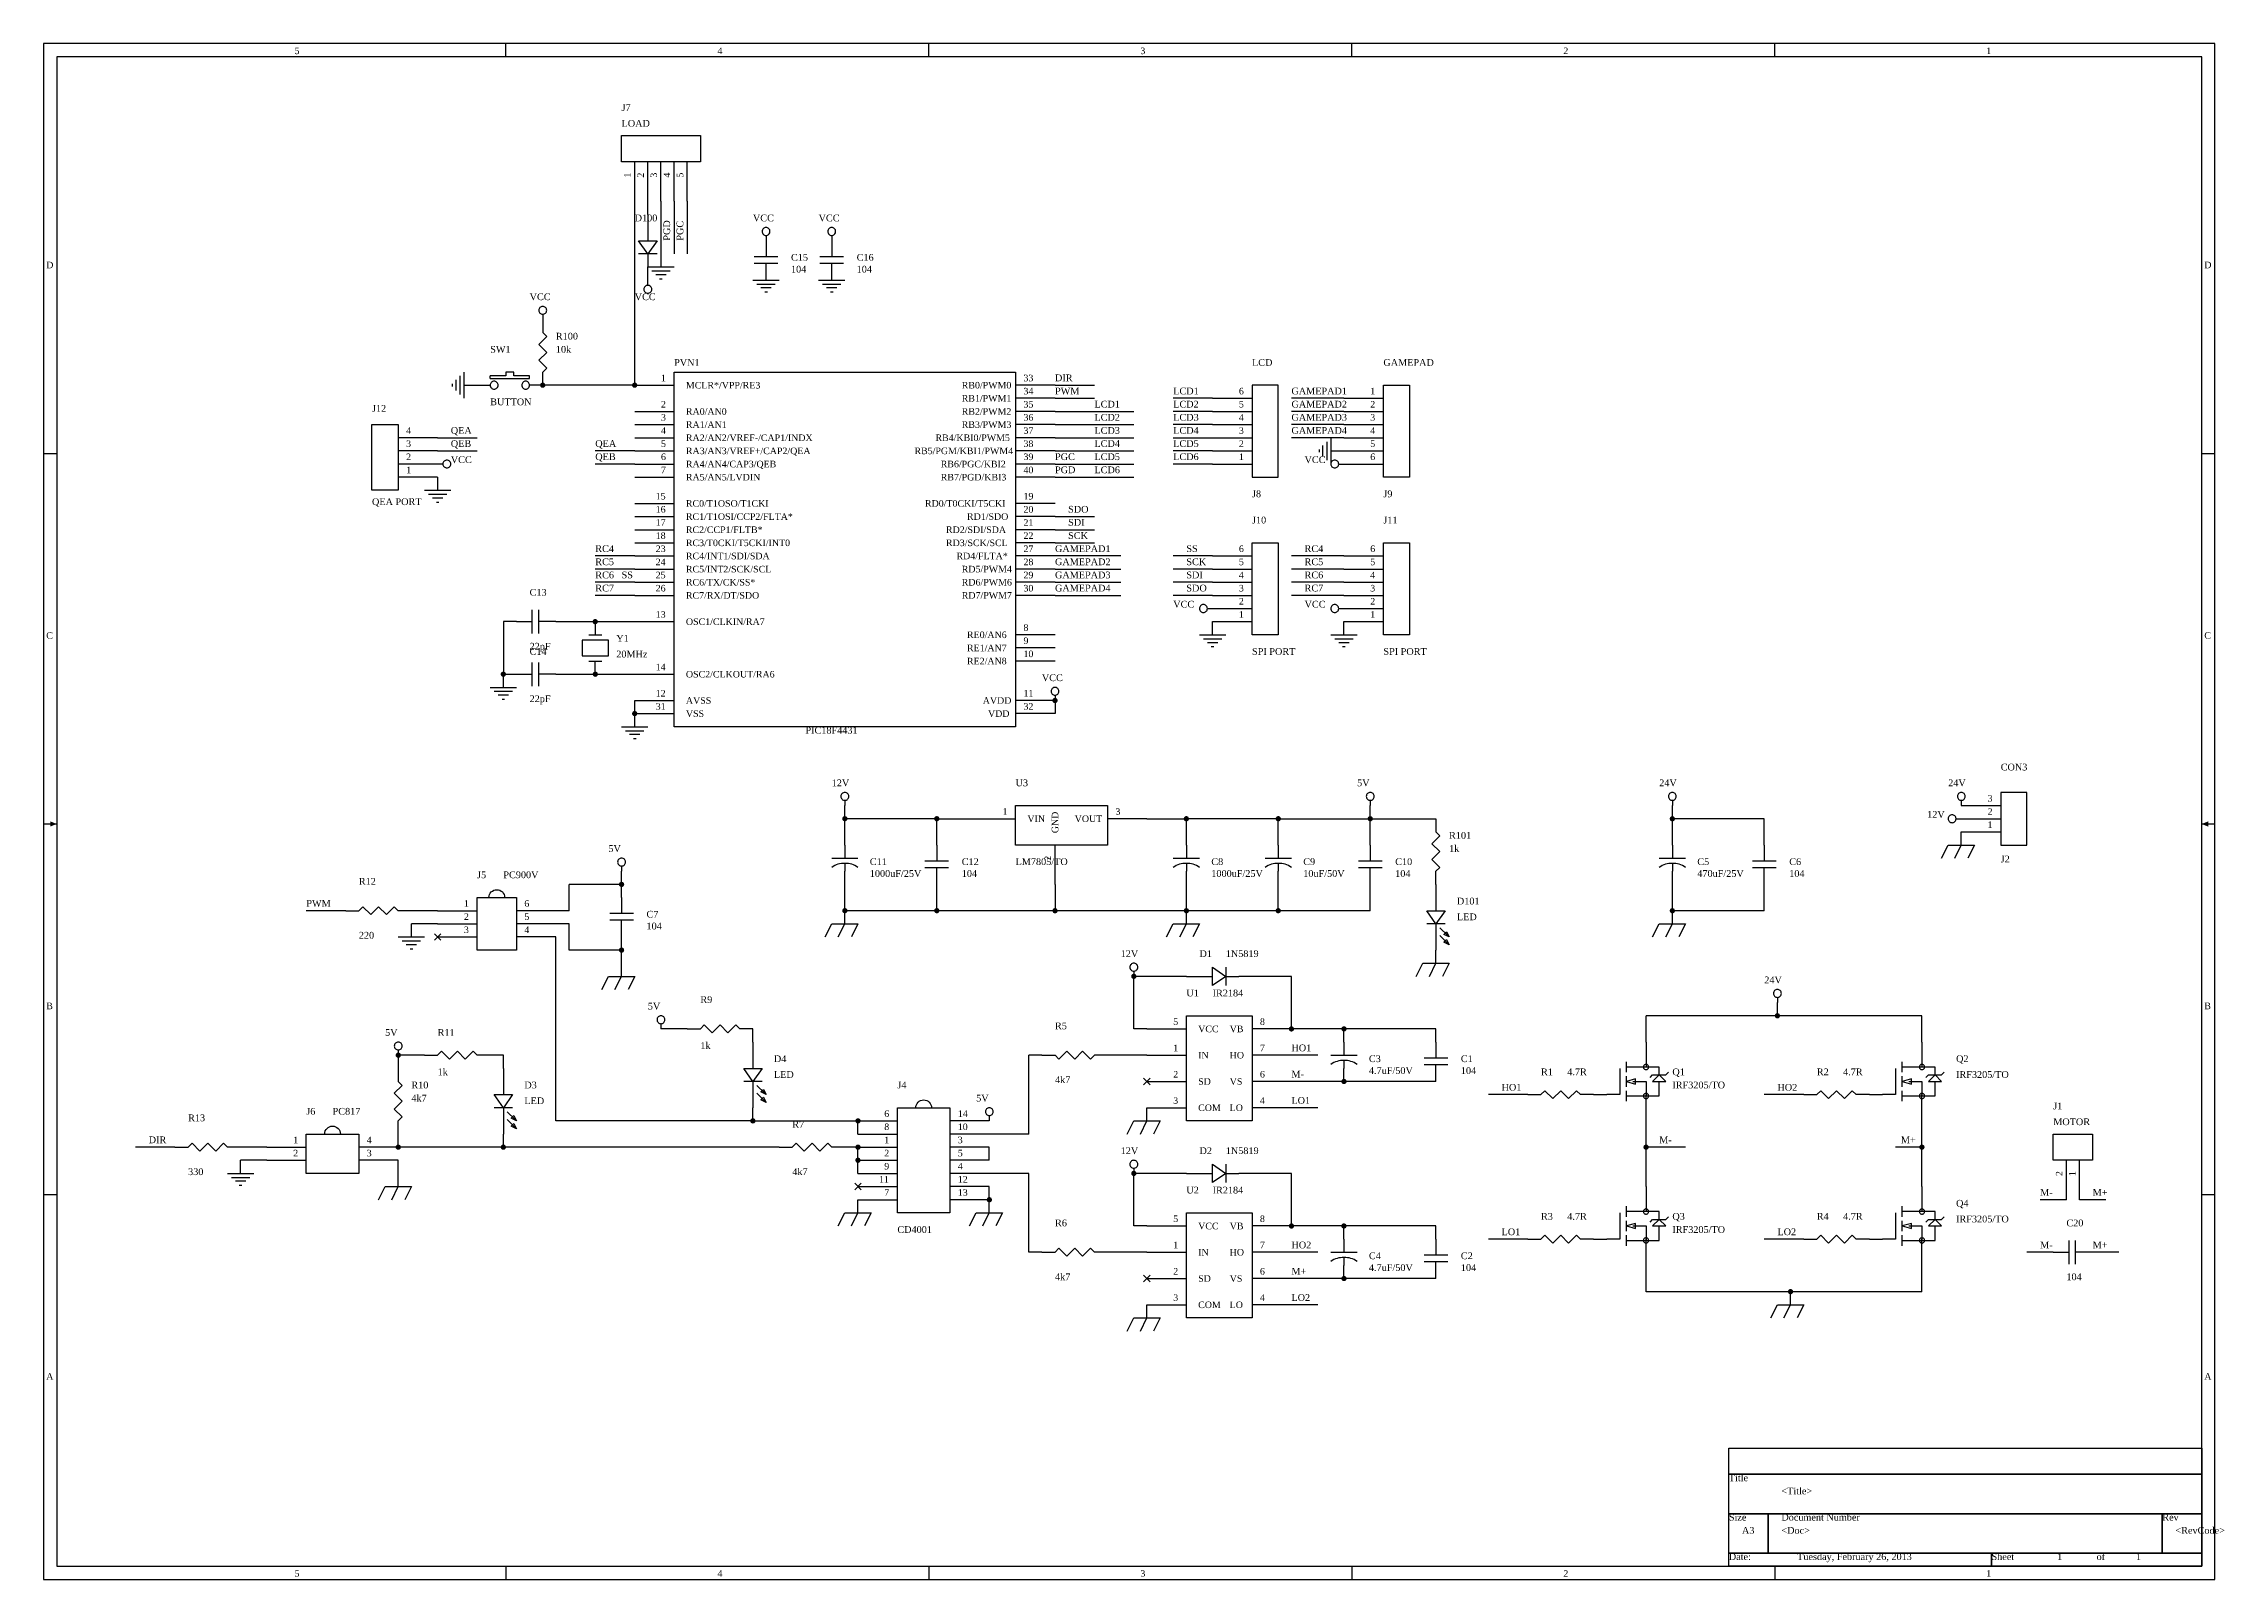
# Model space of a CAD drawing. Extents: x -3 to 419, y 3 to 299.
import ezdxf

# ---------------------------------------------------------------- set-up
doc = ezdxf.new("R2010")
doc.units = 0
doc.header["$MEASUREMENT"] = 0
for name, color, linetype in [('PARTS', 7, 'Continuous'), ('PARTTEXT', 7, 'Continuous'), ('TITLE', 7, 'Continuous'), ('WIRE', 7, 'Continuous'), ('WIRETEXT', 7, 'Continuous')]:
    doc.layers.add(name, color=color, linetype=linetype)
doc.styles.get("Standard").update_dxf_attribs({"font": 'times_0.ttf'})

msp = doc.modelspace()

# ---------------------------------------------------------------- texts
at = {"layer": 'PARTS'}
for s, p in [('1', (110.998, 273.558)), ('2', (113.538, 273.558)), ('3', (116.078, 273.558)), ('4', (118.618, 273.558)), ('5', (121.158, 273.558)), ('GND', (193.675, 146.812)), ('2', (192.278, 141.478)), ('2', (387.858, 80.518)), ('1', (390.398, 80.518))]:
    msp.add_text(s, height=1.27, rotation=90, dxfattribs=at).set_placement(p)
for s, p in [('1', (116.84, 234.188)), ('MCLR*/VPP/RE3', (121.666, 232.791)), ('RB0/PWM0', (175.006, 232.791)), ('33', (186.944, 234.188)), ('34', (186.944, 231.648)), ('6', (228.6, 231.648)), ('1', (254, 231.648)), ('2', (116.84, 229.108)), ('3', (116.84, 226.568)), ('RA0/AN0', (121.666, 227.711)), ('RB1/PWM1', (175.006, 230.251)), ('RB2/PWM2', (175.006, 227.711)), ('35', (186.944, 229.108)), ('36', (186.944, 226.568)), ('4', (228.6, 226.568)), ('5', (228.6, 229.108)), ('2', (254, 229.108)), ('3', (254, 226.568)), ('4', (67.564, 224.028)), ('4', (116.84, 224.028)), ('RA1/AN1', (121.666, 225.171)), ('RA2/AN2/VREF-/CAP1/INDX', (121.666, 222.631)), ('RB4/KBI0/PWM5', (169.926, 222.631)), ('RB3/PWM3', (175.006, 225.171)), ('37', (186.944, 224.028)), ('3', (228.6, 224.028)), ('4', (254, 224.028)), ('2', (67.564, 218.948)), ('3', (67.564, 221.488)), ('6', (116.84, 218.948)), ('5', (116.84, 221.488)), ('RA3/AN3/VREF+/CAP2/QEA', (121.666, 220.091)), ('RB5/PGM/KBI1/PWM4', (165.862, 220.091)), ('38', (186.944, 221.488)), ('39', (186.944, 218.948)), ('2', (228.6, 221.488)), ('1', (228.6, 218.948)), ('6', (254, 218.948)), ('5', (254, 221.488)), ('1', (67.564, 216.408)), ('7', (116.84, 216.408)), ('RA4/AN4/CAP3/QEB', (121.666, 217.551)), ('RA5/AN5/LVDIN', (121.666, 215.011)), ('RB6/PGC/KBI2', (170.942, 217.551)), ('RB7/PGD/KBI3', (170.942, 215.011)), ('40', (186.944, 216.408)), ('15', (115.824, 211.328)), ('RC0/T1OSO/T1CKI', (121.666, 209.931)), ('RD0/T0CKI/T5CKI', (167.894, 209.931)), ('19', (186.944, 211.328)), ('16', (115.824, 208.788)), ('17', (115.824, 206.248)), ('RC1/T1OSI/CCP2/FLTA*', (121.666, 207.391)), ('RD1/SDO', (176.022, 207.391)), ('20', (186.944, 208.788)), ('21', (186.944, 206.248)), ('23', (115.824, 201.168)), ('18', (115.824, 203.708)), ('RC2/CCP1/FLTB*', (121.666, 204.851)), ('RC3/T0CKI/T5CKI/INT0', (121.666, 202.311)), ('RD2/SDI/SDA', (171.958, 204.851)), ('RD3/SCK/SCL', (171.958, 202.311)), ('22', (186.944, 203.708)), ('27', (186.944, 201.168)), ('6', (228.6, 201.168)), ('6', (254, 201.168)), ('24', (115.824, 198.628)), ('RC4/INT1/SDI/SDA', (121.666, 199.771)), ('RC5/INT2/SCK/SCL', (121.666, 197.231)), ('RD4/FLTA*', (173.99, 199.771)), ('RD5/PWM4', (175.006, 197.231)), ('28', (186.944, 198.628)), ('5', (228.6, 198.628)), ('5', (254, 198.628)), ('25', (115.824, 196.088)), ('26', (115.824, 193.548)), ('RC6/TX/CK/SS*', (121.666, 194.691)), ('RD6/PWM6', (175.006, 194.691)), ('29', (186.944, 196.088)), ('30', (186.944, 193.548)), ('4', (228.6, 196.088)), ('3', (228.6, 193.548)), ('4', (254, 196.088)), ('3', (254, 193.548)), ('RC7/RX/DT/SDO', (121.666, 192.151)), ('RD7/PWM7', (175.006, 192.151)), ('2', (228.6, 191.008)), ('2', (254, 191.008)), ('13', (115.824, 188.468)), ('OSC1/CLKIN/RA7', (121.666, 187.071)), ('RE0/AN6', (176.022, 184.531)), ('8', (186.944, 185.928)), ('1', (228.6, 188.468)), ('1', (254, 188.468)), ('RE1/AN7', (176.022, 181.991)), ('9', (186.944, 183.388)), ('10', (186.944, 180.848)), ('14', (115.824, 178.308)), ('OSC2/CLKOUT/RA6', (121.666, 176.911)), ('RE2/AN8', (176.022, 179.451)), ('12', (115.824, 173.228)), ('AVSS', (121.666, 171.831)), ('AVDD', (179.07, 171.831)), ('11', (186.944, 173.228)), ('31', (115.824, 170.688)), ('VSS', (121.666, 169.291)), ('VDD', (180.086, 169.291)), ('32', (186.944, 170.688)), ('3', (373.38, 152.908)), ('1', (182.88, 150.368)), ('VIN', (187.706, 148.971)), ('VOUT', (196.85, 148.971)), ('3', (204.724, 150.368)), ('2', (373.38, 150.368)), ('1', (373.38, 147.828)), ('2', (78.74, 130.048)), ('1', (78.74, 132.588)), ('6', (90.424, 132.588)), ('5', (90.424, 130.048)), ('3', (78.74, 127.508)), ('4', (90.424, 127.508)), ('5', (215.9, 109.728)), ('8', (232.664, 109.728)), ('1', (215.9, 104.648)), ('VCC', (220.726, 108.331)), ('VB', (226.822, 108.331)), ('7', (232.664, 104.648)), ('IN', (220.726, 103.251)), ('HO', (226.822, 103.251)), ('2', (215.9, 99.568)), ('SD', (220.726, 98.171)), ('VS', (226.822, 98.171)), ('6', (232.664, 99.568)), ('6', (160.02, 91.948)), ('14', (174.244, 91.948)), ('3', (215.9, 94.488)), ('COM', (220.726, 93.091)), ('LO', (226.822, 93.091)), ('4', (232.664, 94.488)), ('8', (160.02, 89.408)), ('10', (174.244, 89.408)), ('2', (45.72, 84.328)), ('1', (45.72, 86.868)), ('4', (59.944, 86.868)), ('3', (59.944, 84.328)), ('2', (160.02, 84.328)), ('1', (160.02, 86.868)), ('3', (174.244, 86.868)), ('5', (174.244, 84.328)), ('11', (159.004, 79.248)), ('9', (160.02, 81.788)), ('4', (174.244, 81.788)), ('12', (174.244, 79.248)), ('7', (160.02, 76.708)), ('13', (174.244, 76.708)), ('5', (215.9, 71.628)), ('8', (232.664, 71.628)), ('1', (215.9, 66.548)), ('VCC', (220.726, 70.231)), ('VB', (226.822, 70.231)), ('7', (232.664, 66.548)), ('IN', (220.726, 65.151)), ('HO', (226.822, 65.151)), ('2', (215.9, 61.468)), ('SD', (220.726, 60.071)), ('VS', (226.822, 60.071)), ('6', (232.664, 61.468)), ('3', (215.9, 56.388)), ('COM', (220.726, 54.991)), ('LO', (226.822, 54.991)), ('4', (232.664, 56.388))]:
    msp.add_text(s, height=1.27, dxfattribs=at).set_placement(p)
at = {"layer": 'PARTTEXT'}
for s, p in [('J7', (109.22, 286.4463)), ('LOAD', (109.22, 283.3983)), ('D100', (111.76, 265.1103)), ('VCC', (134.62, 265.1103)), ('VCC', (147.32, 265.1103)), ('C15', (141.986, 257.4903)), ('C16', (154.686, 257.4903)), ('104', (141.986, 255.2043)), ('104', (154.686, 255.2043)), ('VCC', (91.44, 249.8703)), ('VCC', (111.76, 249.8703)), ('SW1', (83.82, 239.7103)), ('R100', (96.52, 242.2503)), ('10k', (96.52, 239.7103)), ('PVN1', (119.38, 237.1703)), ('LCD', (231.14, 237.1703)), ('GAMEPAD', (256.54, 237.1703)), ('J12', (60.96, 228.2803)), ('BUTTON', (83.82, 229.5503)), ('VCC', (76.2, 218.3743)), ('VCC', (241.3, 218.3743)), ('QEA PORT', (60.96, 210.2463)), ('J8', (231.14, 211.7703)), ('J9', (256.54, 211.7703)), ('J10', (231.14, 206.6903)), ('J11', (256.54, 206.6903)), ('C13', (91.44, 192.7203)), ('VCC', (215.9, 190.4343)), ('VCC', (241.3, 190.4343)), ('C14', (91.44, 181.2903)), ('22pF', (91.44, 182.3063)), ('Y1', (108.204, 183.8303)), ('20MHz', (108.204, 180.7823)), ('SPI PORT', (231.14, 181.2903)), ('SPI PORT', (256.54, 181.2903)), ('VCC', (190.5, 176.2103)), ('22pF', (91.44, 172.1463)), ('PIC18F4431', (144.78, 166.0503)), ('CON3', (375.92, 158.9383)), ('12V', (149.86, 155.8903)), ('U3', (185.42, 155.8903)), ('5V', (251.46, 155.8903)), ('24V', (309.88, 155.8903)), ('24V', (365.76, 155.8903)), ('12V', (361.696, 149.7943)), ('5V', (106.68, 143.1903)), ('R101', (269.24, 145.7303)), ('1k', (269.24, 143.1903)), ('J5', (81.28, 138.1103)), ('PC900V', (86.36, 138.1103)), ('C11', (157.226, 140.6503)), ('1000uF/25V', (157.226, 138.3643)), ('C12', (175.006, 140.6503)), ('104', (175.006, 138.3643)), ('LM7805/TO', (185.42, 140.6503)), ('C8', (223.266, 140.6503)), ('1000uF/25V', (223.266, 138.3643)), ('C9', (241.046, 140.6503)), ('10uF/50V', (241.046, 138.3643)), ('C10', (258.826, 140.6503)), ('104', (258.826, 138.3643)), ('470uF/25V', (317.246, 138.3643)), ('C5', (317.246, 140.6503)), ('C6', (335.026, 140.6503)), ('104', (335.026, 138.3643)), ('J2', (375.92, 141.1583)), ('R12', (58.42, 136.8403)), ('C7', (114.046, 130.4903)), ('D101', (270.764, 133.0303)), ('LED', (270.764, 129.9823)), ('220', (58.42, 126.4263)), ('104', (114.046, 128.2043)), ('12V', (205.74, 122.8703)), ('D1', (220.98, 122.8703)), ('1N5819', (226.06, 122.8703)), ('24V', (330.2, 117.7903)), ('5V', (114.3, 112.7103)), ('R9', (124.46, 113.9803)), ('U1', (218.44, 115.2503)), ('IR2184', (223.52, 115.2503)), ('R5', (193.04, 108.9003)), ('5V', (63.5, 107.6303)), ('R11', (73.66, 107.6303)), ('1k', (124.46, 105.0903)), ('1k', (73.66, 100.0103)), ('D4', (138.684, 102.5503)), ('4.7uF/50V', (253.746, 100.2643)), ('C3', (253.746, 102.5503)), ('C1', (271.526, 102.5503)), ('104', (271.526, 100.2643)), ('R1', (287.02, 100.0103)), ('4.7R', (292.1, 100.0103)), ('Q1', (312.42, 100.0103)), ('R2', (340.36, 100.0103)), ('4.7R', (345.44, 100.0103)), ('Q2', (367.284, 102.5503)), ('R10', (68.58, 97.4703)), ('D3', (90.424, 97.4703)), ('LED', (138.684, 99.5023)), ('J4', (162.56, 97.4703)), ('4k7', (193.04, 98.4863)), ('IRF3205/TO', (312.42, 97.4703)), ('IRF3205/TO', (367.284, 99.5023)), ('J6', (48.26, 92.3903)), ('PC817', (53.34, 92.3903)), ('4k7', (68.58, 94.9303)), ('LED', (90.424, 94.4223)), ('5V', (177.8, 94.9303)), ('J1', (386.08, 93.4063)), ('R13', (25.4, 91.1203)), ('R7', (142.24, 89.8503)), ('MOTOR', (386.08, 90.3583)), ('12V', (205.74, 84.7703)), ('D2', (220.98, 84.7703)), ('1N5819', (226.06, 84.7703)), ('330', (25.4, 80.7063)), ('4k7', (142.24, 80.7063)), ('U2', (218.44, 77.1503)), ('IR2184', (223.52, 77.1503)), ('Q4', (367.284, 74.6103)), ('R6', (193.04, 70.8003)), ('R3', (287.02, 72.0703)), ('4.7R', (292.1, 72.0703)), ('Q3', (312.42, 72.0703)), ('R4', (340.36, 72.0703)), ('4.7R', (345.44, 72.0703)), ('IRF3205/TO', (367.284, 71.5623)), ('C20', (388.62, 70.8003)), ('CD4001', (162.56, 69.5303)), ('IRF3205/TO', (312.42, 69.5303)), ('4.7uF/50V', (253.746, 62.1643)), ('C4', (253.746, 64.4503)), ('C2', (271.526, 64.4503)), ('104', (271.526, 62.1643)), ('4k7', (193.04, 60.3863)), ('104', (388.62, 60.3863)), ('Title', (323.342, 21.5243)), ('Size', (323.342, 13.9043)), ('Document Number', (333.502, 13.9043)), ('Rev', (407.162, 13.9043)), ('Date:', (323.342, 6.2843)), ('Sheet', (374.142, 6.2843)), ('of', (394.462, 6.2843))]:
    msp.add_text(s, height=1.3057, dxfattribs=at).set_placement(p)
at = {"layer": 'TITLE'}
for s, height, p in [('5', 1.27, (45.974, 297.434)), ('4', 1.27, (127.762, 297.434)), ('3', 1.27, (209.55, 297.434)), ('2', 1.27, (291.338, 297.434)), ('1', 1.27, (373.126, 297.434)), ('D', 1.27, (-2.032, 256.032)), ('D', 1.27, (415.29, 256.032)), ('C', 1.27, (-2.032, 184.404)), ('C', 1.27, (415.29, 184.404)), ('B', 1.27, (-2.032, 112.776)), ('B', 1.27, (415.29, 112.776)), ('A', 1.27, (-2.032, 41.148)), ('A', 1.27, (415.29, 41.148)), ('<Title>', 1.3057, (333.502, 18.9843)), ('A3', 1.3057, (325.882, 11.3643)), ('<Doc>', 1.3057, (333.502, 11.3643)), ('<RevCode>', 1.3057, (409.702, 11.3643)), ('5', 1.27, (45.974, 3.048)), ('4', 1.27, (127.762, 3.048)), ('3', 1.27, (209.55, 3.048)), ('2', 1.27, (291.338, 3.048)), ('Tuesday, February 26, 2013', 1.3057, (336.55, 6.2843)), ('1', 1.27, (373.126, 3.048)), ('1', 1.3057, (386.842, 6.2843)), ('1', 1.3057, (402.082, 6.2843))]:
    msp.add_text(s, height=height, dxfattribs=at).set_placement(p)
at = {"layer": 'WIRETEXT'}
for s, p in [('PGD', (118.618, 261.366)), ('PGC', (121.158, 261.366))]:
    msp.add_text(s, height=1.3057, rotation=90, dxfattribs=at).set_placement(p)
for s, p in [('DIR', (193.04, 234.188)), ('PWM', (193.04, 231.648)), ('LCD1', (215.9, 231.648)), ('GAMEPAD1', (238.76, 231.648)), ('LCD1', (200.66, 229.108)), ('LCD2', (200.66, 226.568)), ('LCD2', (215.9, 229.108)), ('LCD3', (215.9, 226.568)), ('GAMEPAD2', (238.76, 229.108)), ('GAMEPAD3', (238.76, 226.568)), ('QEA', (76.2, 224.028)), ('LCD3', (200.66, 224.028)), ('LCD4', (215.9, 224.028)), ('GAMEPAD4', (238.76, 224.028)), ('QEB', (76.2, 221.488)), ('QEA', (104.14, 221.488)), ('QEB', (104.14, 218.948)), ('PGC', (193.04, 218.948)), ('LCD4', (200.66, 221.488)), ('LCD5', (200.66, 218.948)), ('LCD5', (215.9, 221.488)), ('LCD6', (215.9, 218.948)), ('PGD', (193.04, 216.408)), ('LCD6', (200.66, 216.408)), ('SDO', (195.58, 208.788)), ('SDI', (195.58, 206.248)), ('RC4', (104.14, 201.168)), ('GAMEPAD1', (193.04, 201.168)), ('SCK', (195.58, 203.708)), ('SS', (218.44, 201.168)), ('RC4', (241.3, 201.168)), ('RC5', (104.14, 198.628)), ('GAMEPAD2', (193.04, 198.628)), ('SCK', (218.44, 198.628)), ('RC5', (241.3, 198.628)), ('RC6', (104.14, 196.088)), ('RC7', (104.14, 193.548)), ('SS', (109.22, 196.088)), ('GAMEPAD3', (193.04, 196.088)), ('GAMEPAD4', (193.04, 193.548)), ('SDI', (218.44, 196.088)), ('SDO', (218.44, 193.548)), ('RC6', (241.3, 196.088)), ('RC7', (241.3, 193.548)), ('PWM', (48.26, 132.588)), ('HO1', (238.76, 104.648)), ('M-', (238.76, 99.568)), ('HO1', (279.4, 97.028)), ('HO2', (332.74, 97.028)), ('LO1', (238.76, 94.488)), ('DIR', (17.78, 86.868)), ('M-', (309.88, 86.868)), ('M+', (356.616, 86.868)), ('M-', (383.54, 76.708)), ('M+', (393.7, 76.708)), ('HO2', (238.76, 66.548)), ('LO1', (279.4, 69.088)), ('LO2', (332.74, 69.088)), ('M-', (383.54, 66.548)), ('M+', (393.7, 66.548)), ('M+', (238.76, 61.468)), ('LO2', (238.76, 56.388))]:
    msp.add_text(s, height=1.3057, dxfattribs=at).set_placement(p)

# ---------------------------------------------------------------- linework, layer by layer
at = {"layer": 'PARTS'}
for p, q in [((111.76, 268.986), (111.76, 276.606)), ((114.3, 268.986), (114.3, 276.606)), ((116.84, 268.986), (116.84, 276.606)), ((119.38, 268.986), (119.38, 276.606)), ((121.92, 268.986), (121.92, 276.606)), ((114.3, 266.446), (114.3, 263.906)), ((137.16, 261.366), (137.16, 258.826)), ((149.86, 261.366), (149.86, 258.826)), ((114.3, 253.746), (114.3, 256.286)), ((137.16, 253.746), (137.16, 256.286)), ((149.86, 253.746), (149.86, 256.286)), ((93.98, 246.126), (93.98, 243.586)), ((81.28, 233.426), (83.82, 233.426)), ((93.98, 233.426), (91.44, 233.426)), ((93.98, 233.426), (93.98, 235.966)), ((111.76, 233.426), (119.38, 233.426)), ((193.04, 233.426), (185.42, 233.426)), ((111.76, 228.346), (119.38, 228.346)), ((193.04, 230.886), (185.42, 230.886)), ((193.04, 228.346), (185.42, 228.346)), ((223.52, 230.886), (231.14, 230.886)), ((223.52, 228.346), (231.14, 228.346)), ((248.92, 230.886), (256.54, 230.886)), ((248.92, 228.346), (256.54, 228.346)), ((111.76, 225.806), (119.38, 225.806)), ((193.04, 225.806), (185.42, 225.806)), ((223.52, 225.806), (231.14, 225.806)), ((248.92, 225.806), (256.54, 225.806)), ((73.66, 223.266), (66.04, 223.266)), ((73.66, 220.726), (66.04, 220.726)), ((111.76, 223.266), (119.38, 223.266)), ((111.76, 220.726), (119.38, 220.726)), ((193.04, 223.266), (185.42, 223.266)), ((193.04, 220.726), (185.42, 220.726)), ((223.52, 223.266), (231.14, 223.266)), ((223.52, 220.726), (231.14, 220.726)), ((248.92, 223.266), (256.54, 223.266)), ((248.92, 220.726), (256.54, 220.726)), ((73.66, 218.186), (66.04, 218.186)), ((73.66, 215.646), (66.04, 215.646)), ((111.76, 218.186), (119.38, 218.186)), ((111.76, 215.646), (119.38, 215.646)), ((193.04, 218.186), (185.42, 218.186)), ((193.04, 215.646), (185.42, 215.646)), ((223.52, 218.186), (231.14, 218.186)), ((248.92, 218.186), (256.54, 218.186)), ((111.76, 210.566), (119.38, 210.566)), ((111.76, 208.026), (119.38, 208.026)), ((193.04, 210.566), (185.42, 210.566)), ((193.04, 208.026), (185.42, 208.026)), ((111.76, 205.486), (119.38, 205.486)), ((111.76, 202.946), (119.38, 202.946)), ((193.04, 205.486), (185.42, 205.486)), ((193.04, 202.946), (185.42, 202.946)), ((111.76, 200.406), (119.38, 200.406)), ((193.04, 200.406), (185.42, 200.406)), ((223.52, 200.406), (231.14, 200.406)), ((248.92, 200.406), (256.54, 200.406)), ((111.76, 197.866), (119.38, 197.866)), ((111.76, 195.326), (119.38, 195.326)), ((193.04, 197.866), (185.42, 197.866)), ((193.04, 195.326), (185.42, 195.326)), ((223.52, 197.866), (231.14, 197.866)), ((223.52, 195.326), (231.14, 195.326)), ((248.92, 197.866), (256.54, 197.866)), ((248.92, 195.326), (256.54, 195.326)), ((111.76, 192.786), (119.38, 192.786)), ((193.04, 192.786), (185.42, 192.786)), ((223.52, 192.786), (231.14, 192.786)), ((223.52, 190.246), (231.14, 190.246)), ((248.92, 192.786), (256.54, 192.786)), ((248.92, 190.246), (256.54, 190.246)), ((88.9, 187.706), (91.44, 187.706)), ((96.52, 187.706), (93.98, 187.706)), ((104.14, 187.706), (104.14, 185.166)), ((111.76, 187.706), (119.38, 187.706)), ((223.52, 187.706), (231.14, 187.706)), ((248.92, 187.706), (256.54, 187.706)), ((193.04, 185.166), (185.42, 185.166)), ((193.04, 182.626), (185.42, 182.626)), ((88.9, 177.546), (91.44, 177.546)), ((96.52, 177.546), (93.98, 177.546)), ((104.14, 177.546), (104.14, 180.086)), ((111.76, 177.546), (119.38, 177.546)), ((193.04, 180.086), (185.42, 180.086)), ((111.76, 172.466), (119.38, 172.466)), ((111.76, 169.926), (119.38, 169.926)), ((193.04, 172.466), (185.42, 172.466)), ((193.04, 169.926), (185.42, 169.926)), ((368.3, 152.146), (375.92, 152.146)), ((177.8, 149.606), (185.42, 149.606)), ((210.82, 149.606), (203.2, 149.606)), ((266.7, 149.606), (266.7, 147.066)), ((368.3, 149.606), (375.92, 149.606)), ((152.4, 144.526), (152.4, 141.986)), ((170.18, 144.526), (170.18, 141.986)), ((193.04, 136.906), (193.04, 144.526)), ((218.44, 144.526), (218.44, 141.986)), ((236.22, 144.526), (236.22, 141.986)), ((254, 144.526), (254, 141.986)), ((312.42, 144.526), (312.42, 141.986)), ((330.2, 144.526), (330.2, 141.986)), ((368.3, 147.066), (375.92, 147.066)), ((152.4, 136.906), (152.4, 139.446)), ((170.18, 136.906), (170.18, 139.446)), ((218.44, 136.906), (218.44, 139.446)), ((236.22, 136.906), (236.22, 139.446)), ((254, 136.906), (254, 139.446)), ((266.7, 136.906), (266.7, 139.446)), ((312.42, 136.906), (312.42, 139.446)), ((330.2, 136.906), (330.2, 139.446)), ((266.7, 136.906), (266.7, 134.366)), ((55.88, 131.826), (58.42, 131.826)), ((68.58, 131.826), (66.04, 131.826)), ((73.66, 131.826), (81.28, 131.826)), ((96.52, 131.826), (88.9, 131.826)), ((109.22, 134.366), (109.22, 131.826)), ((73.025, 127.381), (74.295, 126.111)), ((74.295, 127.381), (73.025, 126.111)), ((73.66, 129.286), (81.28, 129.286)), ((73.66, 126.746), (81.28, 126.746)), ((96.52, 129.286), (88.9, 129.286)), ((96.52, 126.746), (88.9, 126.746)), ((109.22, 126.746), (109.22, 129.286)), ((266.7, 121.666), (266.7, 124.206)), ((218.44, 119.126), (220.98, 119.126)), ((231.14, 119.126), (228.6, 119.126)), ((121.92, 108.966), (124.46, 108.966)), ((134.62, 108.966), (132.08, 108.966)), ((134.62, 106.426), (134.62, 103.886)), ((210.82, 108.966), (218.44, 108.966)), ((238.76, 108.966), (231.14, 108.966)), ((248.92, 106.426), (248.92, 103.886)), ((266.7, 106.426), (266.7, 103.886)), ((307.34, 106.426), (307.34, 103.886)), ((360.68, 106.426), (360.68, 103.886)), ((66.04, 101.346), (66.04, 98.806)), ((71.12, 103.886), (73.66, 103.886)), ((83.82, 103.886), (81.28, 103.886)), ((86.36, 101.346), (86.36, 98.806)), ((190.5, 103.886), (193.04, 103.886)), ((203.2, 103.886), (200.66, 103.886)), ((210.82, 103.886), (218.44, 103.886)), ((238.76, 103.886), (231.14, 103.886)), ((248.92, 98.806), (248.92, 101.346)), ((266.7, 98.806), (266.7, 101.346)), ((210.185, 99.441), (211.455, 98.171)), ((211.455, 99.441), (210.185, 98.171)), ((210.82, 98.806), (218.44, 98.806)), ((238.76, 98.806), (231.14, 98.806)), ((134.62, 91.186), (134.62, 93.726)), ((210.82, 93.726), (218.44, 93.726)), ((238.76, 93.726), (231.14, 93.726)), ((284.48, 96.266), (287.02, 96.266)), ((297.18, 96.266), (294.64, 96.266)), ((297.18, 96.266), (299.72, 96.266)), ((307.34, 91.186), (307.34, 93.726)), ((337.82, 96.266), (340.36, 96.266)), ((350.52, 96.266), (347.98, 96.266)), ((350.52, 96.266), (353.06, 96.266)), ((360.68, 91.186), (360.68, 93.726)), ((66.04, 88.646), (66.04, 91.186)), ((86.36, 86.106), (86.36, 88.646)), ((154.94, 91.186), (162.56, 91.186)), ((154.94, 88.646), (162.56, 88.646)), ((180.34, 91.186), (172.72, 91.186)), ((180.34, 88.646), (172.72, 88.646)), ((22.86, 86.106), (25.4, 86.106)), ((35.56, 86.106), (33.02, 86.106)), ((40.64, 86.106), (48.26, 86.106)), ((66.04, 86.106), (58.42, 86.106)), ((139.7, 86.106), (142.24, 86.106)), ((152.4, 86.106), (149.86, 86.106)), ((154.94, 86.106), (162.56, 86.106)), ((180.34, 86.106), (172.72, 86.106)), ((40.64, 83.566), (48.26, 83.566)), ((66.04, 83.566), (58.42, 83.566)), ((154.94, 83.566), (162.56, 83.566)), ((154.94, 81.026), (162.56, 81.026)), ((180.34, 83.566), (172.72, 83.566)), ((180.34, 81.026), (172.72, 81.026)), ((218.44, 81.026), (220.98, 81.026)), ((231.14, 81.026), (228.6, 81.026)), ((388.62, 75.946), (388.62, 83.566)), ((391.16, 75.946), (391.16, 83.566)), ((154.305, 79.121), (155.575, 77.851)), ((155.575, 79.121), (154.305, 77.851)), ((154.94, 78.486), (162.56, 78.486)), ((154.94, 75.946), (162.56, 75.946)), ((180.34, 78.486), (172.72, 78.486)), ((180.34, 75.946), (172.72, 75.946)), ((307.34, 78.486), (307.34, 75.946)), ((360.68, 78.486), (360.68, 75.946)), ((210.82, 70.866), (218.44, 70.866)), ((238.76, 70.866), (231.14, 70.866)), ((248.92, 68.326), (248.92, 65.786)), ((266.7, 68.326), (266.7, 65.786)), ((284.48, 68.326), (287.02, 68.326)), ((297.18, 68.326), (294.64, 68.326)), ((297.18, 68.326), (299.72, 68.326)), ((337.82, 68.326), (340.36, 68.326)), ((350.52, 68.326), (347.98, 68.326)), ((350.52, 68.326), (353.06, 68.326)), ((190.5, 65.786), (193.04, 65.786)), ((203.2, 65.786), (200.66, 65.786)), ((210.82, 65.786), (218.44, 65.786)), ((238.76, 65.786), (231.14, 65.786)), ((307.34, 63.246), (307.34, 65.786)), ((360.68, 63.246), (360.68, 65.786)), ((386.08, 65.786), (388.62, 65.786)), ((393.7, 65.786), (391.16, 65.786)), ((210.185, 61.341), (211.455, 60.071)), ((211.455, 61.341), (210.185, 60.071)), ((210.82, 60.706), (218.44, 60.706)), ((238.76, 60.706), (231.14, 60.706)), ((248.92, 60.706), (248.92, 63.246)), ((266.7, 60.706), (266.7, 63.246)), ((210.82, 55.626), (218.44, 55.626)), ((238.76, 55.626), (231.14, 55.626))]:
    msp.add_line(p, q, dxfattribs=at)
for points in [[(109.22, 276.606), (109.22, 281.686), (124.46, 281.686), (124.46, 276.606)], [(114.3, 258.826), (114.3, 258.826), (112.522, 261.366), (116.078, 261.366), (114.3, 258.826)], [(119.38, 235.966), (185.42, 235.966), (185.42, 167.386), (119.38, 167.386)], [(231.14, 215.646), (236.22, 215.646), (236.22, 233.426), (231.14, 233.426)], [(256.54, 233.426), (261.62, 233.426), (261.62, 215.646), (256.54, 215.646)], [(66.04, 213.106), (60.96, 213.106), (60.96, 225.806), (66.04, 225.806)], [(231.14, 202.946), (236.22, 202.946), (236.22, 185.166), (231.14, 185.166)], [(256.54, 202.946), (261.62, 202.946), (261.62, 185.166), (256.54, 185.166)], [(185.42, 152.146), (203.2, 152.146), (203.2, 144.526), (185.42, 144.526)], [(375.92, 144.526), (381, 144.526), (381, 154.686), (375.92, 154.686)], [(81.28, 134.366), (88.9, 134.366), (88.9, 124.206), (81.28, 124.206)], [(266.7, 129.286), (266.7, 129.286), (264.922, 131.826), (268.478, 131.826), (266.7, 129.286)], [(268.732, 127.762), (268.732, 127.762), (269.24, 126.746), (268.224, 127.254), (268.732, 127.762)], [(268.732, 126.238), (268.732, 126.238), (269.24, 125.222), (268.224, 125.73), (268.732, 126.238)], [(226.06, 119.126), (226.06, 119.126), (223.52, 117.348), (223.52, 120.904), (226.06, 119.126)], [(218.44, 111.506), (231.14, 111.506), (231.14, 91.186), (218.44, 91.186)], [(134.62, 98.806), (134.62, 98.806), (132.842, 101.346), (136.398, 101.346), (134.62, 98.806)], [(136.652, 97.282), (136.652, 97.282), (137.16, 96.266), (136.144, 96.774), (136.652, 97.282)], [(303.53, 98.806), (305.308, 98.298), (305.308, 99.314), (303.53, 98.806)], [(308.61, 98.806), (311.15, 98.806), (309.88, 100.076), (308.61, 98.806)], [(356.87, 98.806), (358.648, 98.298), (358.648, 99.314), (356.87, 98.806)], [(361.95, 98.806), (364.49, 98.806), (363.22, 100.076), (361.95, 98.806)], [(86.36, 93.726), (86.36, 93.726), (84.582, 96.266), (88.138, 96.266), (86.36, 93.726)], [(136.652, 95.758), (136.652, 95.758), (137.16, 94.742), (136.144, 95.25), (136.652, 95.758)], [(162.56, 93.726), (172.72, 93.726), (172.72, 73.406), (162.56, 73.406)], [(48.26, 88.646), (58.42, 88.646), (58.42, 81.026), (48.26, 81.026)], [(88.392, 92.202), (88.392, 92.202), (88.9, 91.186), (87.884, 91.694), (88.392, 92.202)], [(88.392, 90.678), (88.392, 90.678), (88.9, 89.662), (87.884, 90.17), (88.392, 90.678)], [(386.08, 83.566), (386.08, 88.646), (393.7, 88.646), (393.7, 83.566)], [(226.06, 81.026), (226.06, 81.026), (223.52, 79.248), (223.52, 82.804), (226.06, 81.026)], [(218.44, 73.406), (231.14, 73.406), (231.14, 53.086), (218.44, 53.086)], [(308.61, 70.866), (311.15, 70.866), (309.88, 72.136), (308.61, 70.866)], [(361.95, 70.866), (364.49, 70.866), (363.22, 72.136), (361.95, 70.866)], [(303.53, 70.866), (305.308, 70.358), (305.308, 71.374), (303.53, 70.866)], [(356.87, 70.866), (358.648, 70.358), (358.648, 71.374), (356.87, 70.866)]]:
    msp.add_lwpolyline(points, close=True, dxfattribs=at)
for points in [[(114.3, 263.906), (114.3, 261.366)], [(137.16, 262.382), (137.16, 261.366)], [(149.86, 262.382), (149.86, 261.366)], [(116.078, 258.826), (112.522, 258.826)], [(114.3, 258.826), (114.3, 256.286)], [(134.874, 258.318), (139.446, 258.318)], [(137.16, 258.826), (137.16, 258.318)], [(147.574, 258.318), (152.146, 258.318)], [(149.86, 258.826), (149.86, 258.318)], [(114.3, 256.286), (119.38, 256.286)], [(114.3, 252.73), (114.3, 253.746)], [(115.062, 255.524), (118.618, 255.524)], [(117.856, 254.762), (115.824, 254.762)], [(116.586, 254), (117.094, 254)], [(134.62, 253.746), (139.7, 253.746)], [(134.874, 257.048), (139.446, 257.048)], [(137.16, 256.286), (137.16, 257.048)], [(147.32, 253.746), (152.4, 253.746)], [(147.574, 257.048), (152.146, 257.048)], [(149.86, 256.286), (149.86, 257.048)], [(135.382, 252.984), (138.938, 252.984)], [(138.176, 252.222), (136.144, 252.222)], [(136.906, 251.46), (137.414, 251.46)], [(148.082, 252.984), (151.638, 252.984)], [(150.876, 252.222), (148.844, 252.222)], [(149.606, 251.46), (150.114, 251.46)], [(93.98, 247.142), (93.98, 246.126)], [(94.742, 242.824), (93.218, 241.3)], [(93.218, 241.3), (94.742, 239.776)], [(93.98, 243.586), (94.742, 242.824)], [(94.742, 239.776), (93.218, 238.252)], [(93.218, 238.252), (94.742, 236.728)], [(94.742, 236.728), (93.98, 235.966)], [(76.454, 233.68), (76.454, 233.172)], [(77.216, 232.41), (77.216, 234.442)], [(77.978, 235.204), (77.978, 231.648)], [(78.74, 235.966), (78.74, 230.886)], [(86.868, 235.204), (83.82, 235.204)], [(83.82, 234.696), (83.82, 235.204)], [(83.82, 234.696), (91.44, 234.696)], [(88.392, 235.966), (86.868, 235.966)], [(86.868, 235.966), (86.868, 235.204)], [(88.392, 235.204), (88.392, 235.966)], [(91.44, 235.204), (88.392, 235.204)], [(91.44, 234.696), (91.44, 235.204)], [(244.094, 220.98), (244.094, 220.472)], [(244.856, 219.71), (244.856, 221.742)], [(245.618, 222.504), (245.618, 218.948)], [(246.38, 223.266), (246.38, 218.186)], [(74.676, 218.186), (73.66, 218.186)], [(247.904, 218.186), (248.92, 218.186)], [(71.12, 213.106), (76.2, 213.106)], [(71.882, 212.344), (75.438, 212.344)], [(74.676, 211.582), (72.644, 211.582)], [(73.406, 210.82), (73.914, 210.82)], [(91.948, 185.42), (91.948, 189.992)], [(93.218, 185.42), (93.218, 189.992)], [(222.504, 190.246), (223.52, 190.246)], [(247.904, 190.246), (248.92, 190.246)], [(91.44, 187.706), (91.948, 187.706)], [(93.98, 187.706), (93.218, 187.706)], [(106.68, 184.15), (101.6, 184.15)], [(101.6, 184.15), (101.6, 181.102)], [(102.87, 185.166), (105.41, 185.166)], [(106.68, 181.102), (106.68, 184.15)], [(220.98, 185.166), (226.06, 185.166)], [(221.742, 184.404), (225.298, 184.404)], [(224.536, 183.642), (222.504, 183.642)], [(223.266, 182.88), (223.774, 182.88)], [(246.38, 185.166), (251.46, 185.166)], [(247.142, 184.404), (250.698, 184.404)], [(249.936, 183.642), (247.904, 183.642)], [(248.666, 182.88), (249.174, 182.88)], [(91.44, 177.546), (91.948, 177.546)], [(91.948, 175.26), (91.948, 179.832)], [(93.218, 175.26), (93.218, 179.832)], [(93.98, 177.546), (93.218, 177.546)], [(101.6, 181.102), (106.68, 181.102)], [(102.87, 180.086), (105.41, 180.086)], [(83.82, 175.006), (88.9, 175.006)], [(84.582, 174.244), (88.138, 174.244)], [(87.376, 173.482), (85.344, 173.482)], [(193.04, 173.482), (193.04, 172.466)], [(86.106, 172.72), (86.614, 172.72)], [(109.22, 167.386), (114.3, 167.386)], [(109.982, 166.624), (113.538, 166.624)], [(112.776, 165.862), (110.744, 165.862)], [(111.506, 165.1), (112.014, 165.1)], [(152.4, 153.162), (152.4, 152.146)], [(254, 153.162), (254, 152.146)], [(312.42, 153.162), (312.42, 152.146)], [(368.3, 153.162), (368.3, 152.146)], [(367.284, 149.606), (368.3, 149.606)], [(267.462, 146.304), (265.938, 144.78)], [(265.938, 144.78), (267.462, 143.256)], [(266.7, 147.066), (267.462, 146.304)], [(364.49, 141.986), (365.76, 144.526)], [(365.76, 144.526), (370.84, 144.526)], [(367.03, 141.986), (368.3, 144.526)], [(370.84, 144.526), (369.57, 141.986)], [(109.22, 140.462), (109.22, 139.446)], [(149.86, 141.986), (154.94, 141.986)], [(152.4, 140.97), (152.4, 139.446)], [(167.894, 141.478), (172.466, 141.478)], [(167.894, 140.208), (172.466, 140.208)], [(170.18, 141.986), (170.18, 141.478)], [(170.18, 139.446), (170.18, 140.208)], [(215.9, 141.986), (220.98, 141.986)], [(218.44, 140.97), (218.44, 139.446)], [(233.68, 141.986), (238.76, 141.986)], [(236.22, 140.97), (236.22, 139.446)], [(251.714, 141.478), (256.286, 141.478)], [(251.714, 140.208), (256.286, 140.208)], [(254, 141.986), (254, 141.478)], [(254, 139.446), (254, 140.208)], [(267.462, 143.256), (265.938, 141.732)], [(265.938, 141.732), (267.462, 140.208)], [(267.462, 140.208), (266.7, 139.446)], [(309.88, 141.986), (314.96, 141.986)], [(312.42, 140.97), (312.42, 139.446)], [(327.914, 141.478), (332.486, 141.478)], [(327.914, 140.208), (332.486, 140.208)], [(330.2, 141.986), (330.2, 141.478)], [(330.2, 139.446), (330.2, 140.208)], [(58.42, 131.826), (59.182, 132.588)], [(59.182, 132.588), (60.706, 131.064)], [(60.706, 131.064), (62.23, 132.588)], [(62.23, 132.588), (63.754, 131.064)], [(63.754, 131.064), (65.278, 132.588)], [(65.278, 132.588), (66.04, 131.826)], [(83.82, 134.366), (86.36, 134.366)], [(106.934, 131.318), (111.506, 131.318)], [(109.22, 131.826), (109.22, 131.318)], [(266.7, 134.366), (266.7, 131.826)], [(66.04, 126.746), (71.12, 126.746)], [(106.934, 130.048), (111.506, 130.048)], [(109.22, 129.286), (109.22, 130.048)], [(148.59, 126.746), (149.86, 129.286)], [(149.86, 129.286), (154.94, 129.286)], [(151.13, 126.746), (152.4, 129.286)], [(154.94, 129.286), (153.67, 126.746)], [(214.63, 126.746), (215.9, 129.286)], [(215.9, 129.286), (220.98, 129.286)], [(217.17, 126.746), (218.44, 129.286)], [(220.98, 129.286), (219.71, 126.746)], [(268.478, 129.286), (264.922, 129.286)], [(266.7, 129.286), (266.7, 124.206)], [(268.986, 127), (267.462, 128.524)], [(268.986, 125.476), (267.462, 127)], [(308.61, 126.746), (309.88, 129.286)], [(309.88, 129.286), (314.96, 129.286)], [(311.15, 126.746), (312.42, 129.286)], [(314.96, 129.286), (313.69, 126.746)], [(66.802, 125.984), (70.358, 125.984)], [(69.596, 125.222), (67.564, 125.222)], [(68.326, 124.46), (68.834, 124.46)], [(105.41, 116.586), (106.68, 119.126)], [(106.68, 119.126), (111.76, 119.126)], [(107.95, 116.586), (109.22, 119.126)], [(111.76, 119.126), (110.49, 116.586)], [(208.28, 120.142), (208.28, 119.126)], [(220.98, 119.126), (223.52, 119.126)], [(226.06, 120.904), (226.06, 117.348)], [(226.06, 119.126), (228.6, 119.126)], [(262.89, 119.126), (264.16, 121.666)], [(264.16, 121.666), (269.24, 121.666)], [(265.43, 119.126), (266.7, 121.666)], [(269.24, 121.666), (267.97, 119.126)], [(332.74, 115.062), (332.74, 114.046)], [(116.84, 109.982), (116.84, 108.966)], [(124.46, 108.966), (125.222, 109.728)], [(125.222, 109.728), (126.746, 108.204)], [(126.746, 108.204), (128.27, 109.728)], [(128.27, 109.728), (129.794, 108.204)], [(129.794, 108.204), (131.318, 109.728)], [(131.318, 109.728), (132.08, 108.966)], [(66.04, 104.902), (66.04, 103.886)], [(73.66, 103.886), (74.422, 104.648)], [(74.422, 104.648), (75.946, 103.124)], [(75.946, 103.124), (77.47, 104.648)], [(77.47, 104.648), (78.994, 103.124)], [(78.994, 103.124), (80.518, 104.648)], [(80.518, 104.648), (81.28, 103.886)], [(134.62, 103.886), (134.62, 101.346)], [(193.802, 103.124), (193.04, 103.886)], [(195.326, 104.648), (193.802, 103.124)], [(196.85, 103.124), (195.326, 104.648)], [(198.374, 104.648), (196.85, 103.124)], [(199.898, 103.124), (198.374, 104.648)], [(200.66, 103.886), (199.898, 103.124)], [(246.38, 103.886), (251.46, 103.886)], [(248.92, 102.87), (248.92, 101.346)], [(264.414, 103.378), (268.986, 103.378)], [(264.414, 102.108), (268.986, 102.108)], [(266.7, 103.886), (266.7, 103.378)], [(266.7, 101.346), (266.7, 102.108)], [(302.26, 101.346), (302.26, 96.266)], [(303.53, 100.584), (303.53, 102.616)], [(309.88, 101.6), (303.53, 101.6)], [(307.34, 103.886), (307.34, 101.6)], [(309.88, 100.076), (309.88, 101.6)], [(355.6, 101.346), (355.6, 96.266)], [(356.87, 100.584), (356.87, 102.616)], [(363.22, 101.6), (356.87, 101.6)], [(360.68, 103.886), (360.68, 101.6)], [(363.22, 100.076), (363.22, 101.6)], [(66.802, 98.044), (65.278, 96.52)], [(66.04, 98.806), (66.802, 98.044)], [(86.36, 98.806), (86.36, 96.266)], [(136.398, 98.806), (132.842, 98.806)], [(134.62, 98.806), (134.62, 93.726)], [(136.906, 96.52), (135.382, 98.044)], [(287.02, 96.266), (287.782, 97.028)], [(287.782, 97.028), (289.306, 95.504)], [(289.306, 95.504), (290.83, 97.028)], [(290.83, 97.028), (292.354, 95.504)], [(292.354, 95.504), (293.878, 97.028)], [(293.878, 97.028), (294.64, 96.266)], [(303.53, 97.79), (303.53, 99.822)], [(303.53, 94.996), (303.53, 97.028)], [(304.8, 98.806), (307.34, 98.806)], [(307.34, 98.806), (307.34, 96.012)], [(308.102, 99.568), (308.61, 100.076)], [(308.61, 100.076), (311.15, 100.076)], [(309.88, 96.012), (309.88, 98.806)], [(311.15, 100.076), (311.658, 100.584)], [(340.36, 96.266), (341.122, 97.028)], [(341.122, 97.028), (342.646, 95.504)], [(342.646, 95.504), (344.17, 97.028)], [(344.17, 97.028), (345.694, 95.504)], [(345.694, 95.504), (347.218, 97.028)], [(347.218, 97.028), (347.98, 96.266)], [(356.87, 97.79), (356.87, 99.822)], [(356.87, 94.996), (356.87, 97.028)], [(358.14, 98.806), (360.68, 98.806)], [(360.68, 98.806), (360.68, 96.012)], [(361.442, 99.568), (361.95, 100.076)], [(361.95, 100.076), (364.49, 100.076)], [(363.22, 96.012), (363.22, 98.806)], [(364.49, 100.076), (364.998, 100.584)], [(65.278, 96.52), (66.802, 94.996)], [(66.802, 94.996), (65.278, 93.472)], [(65.278, 93.472), (66.802, 91.948)], [(88.138, 93.726), (84.582, 93.726)], [(86.36, 93.726), (86.36, 88.646)], [(88.646, 91.44), (87.122, 92.964)], [(136.906, 94.996), (135.382, 96.52)], [(165.1, 93.726), (167.64, 93.726)], [(302.26, 96.266), (299.72, 96.266)], [(303.53, 96.012), (309.88, 96.012)], [(307.34, 93.726), (307.34, 96.266)], [(355.6, 96.266), (353.06, 96.266)], [(356.87, 96.012), (363.22, 96.012)], [(360.68, 93.726), (360.68, 96.266)], [(50.8, 88.646), (53.34, 88.646)], [(66.802, 91.948), (66.04, 91.186)], [(88.646, 89.916), (87.122, 91.44)], [(180.34, 92.202), (180.34, 91.186)], [(207.01, 88.646), (208.28, 91.186)], [(208.28, 91.186), (213.36, 91.186)], [(209.55, 88.646), (210.82, 91.186)], [(213.36, 91.186), (212.09, 88.646)], [(25.4, 86.106), (26.162, 86.868)], [(26.162, 86.868), (27.686, 85.344)], [(27.686, 85.344), (29.21, 86.868)], [(29.21, 86.868), (30.734, 85.344)], [(30.734, 85.344), (32.258, 86.868)], [(32.258, 86.868), (33.02, 86.106)], [(142.24, 86.106), (143.002, 86.868)], [(143.002, 86.868), (144.526, 85.344)], [(144.526, 85.344), (146.05, 86.868)], [(146.05, 86.868), (147.574, 85.344)], [(147.574, 85.344), (149.098, 86.868)], [(149.098, 86.868), (149.86, 86.106)], [(33.02, 81.026), (38.1, 81.026)], [(33.782, 80.264), (37.338, 80.264)], [(208.28, 82.042), (208.28, 81.026)], [(220.98, 81.026), (223.52, 81.026)], [(226.06, 82.804), (226.06, 79.248)], [(226.06, 81.026), (228.6, 81.026)], [(36.576, 79.502), (34.544, 79.502)], [(35.306, 78.74), (35.814, 78.74)], [(62.23, 75.946), (63.5, 78.486)], [(63.5, 78.486), (68.58, 78.486)], [(64.77, 75.946), (66.04, 78.486)], [(68.58, 78.486), (67.31, 75.946)], [(307.34, 75.946), (307.34, 73.66)], [(360.68, 75.946), (360.68, 73.66)], [(151.13, 70.866), (152.4, 73.406)], [(152.4, 73.406), (157.48, 73.406)], [(153.67, 70.866), (154.94, 73.406)], [(157.48, 73.406), (156.21, 70.866)], [(176.53, 70.866), (177.8, 73.406)], [(177.8, 73.406), (182.88, 73.406)], [(179.07, 70.866), (180.34, 73.406)], [(182.88, 73.406), (181.61, 70.866)], [(302.26, 73.406), (302.26, 68.326)], [(303.53, 72.644), (303.53, 74.676)], [(309.88, 73.66), (303.53, 73.66)], [(303.53, 69.85), (303.53, 71.882)], [(308.102, 71.628), (308.61, 72.136)], [(308.61, 72.136), (311.15, 72.136)], [(309.88, 72.136), (309.88, 73.66)], [(311.15, 72.136), (311.658, 72.644)], [(355.6, 73.406), (355.6, 68.326)], [(356.87, 72.644), (356.87, 74.676)], [(363.22, 73.66), (356.87, 73.66)], [(356.87, 69.85), (356.87, 71.882)], [(361.442, 71.628), (361.95, 72.136)], [(361.95, 72.136), (364.49, 72.136)], [(363.22, 72.136), (363.22, 73.66)], [(364.49, 72.136), (364.998, 72.644)], [(287.02, 68.326), (287.782, 69.088)], [(287.782, 69.088), (289.306, 67.564)], [(289.306, 67.564), (290.83, 69.088)], [(290.83, 69.088), (292.354, 67.564)], [(292.354, 67.564), (293.878, 69.088)], [(293.878, 69.088), (294.64, 68.326)], [(302.26, 68.326), (299.72, 68.326)], [(303.53, 67.056), (303.53, 69.088)], [(303.53, 68.072), (309.88, 68.072)], [(304.8, 70.866), (307.34, 70.866)], [(307.34, 70.866), (307.34, 68.072)], [(307.34, 65.786), (307.34, 68.326)], [(309.88, 68.072), (309.88, 70.866)], [(340.36, 68.326), (341.122, 69.088)], [(341.122, 69.088), (342.646, 67.564)], [(342.646, 67.564), (344.17, 69.088)], [(344.17, 69.088), (345.694, 67.564)], [(345.694, 67.564), (347.218, 69.088)], [(347.218, 69.088), (347.98, 68.326)], [(355.6, 68.326), (353.06, 68.326)], [(356.87, 67.056), (356.87, 69.088)], [(356.87, 68.072), (363.22, 68.072)], [(358.14, 70.866), (360.68, 70.866)], [(360.68, 70.866), (360.68, 68.072)], [(360.68, 65.786), (360.68, 68.326)], [(363.22, 68.072), (363.22, 70.866)], [(389.128, 63.5), (389.128, 68.072)], [(390.398, 63.5), (390.398, 68.072)], [(193.04, 65.786), (193.802, 66.548)], [(193.802, 66.548), (195.326, 65.024)], [(195.326, 65.024), (196.85, 66.548)], [(196.85, 66.548), (198.374, 65.024)], [(198.374, 65.024), (199.898, 66.548)], [(199.898, 66.548), (200.66, 65.786)], [(246.38, 65.786), (251.46, 65.786)], [(248.92, 64.77), (248.92, 63.246)], [(264.414, 65.278), (268.986, 65.278)], [(264.414, 64.008), (268.986, 64.008)], [(266.7, 65.786), (266.7, 65.278)], [(266.7, 63.246), (266.7, 64.008)], [(388.62, 65.786), (389.128, 65.786)], [(391.16, 65.786), (390.398, 65.786)], [(331.47, 53.086), (332.74, 55.626)], [(332.74, 55.626), (337.82, 55.626)], [(334.01, 53.086), (335.28, 55.626)], [(337.82, 55.626), (336.55, 53.086)], [(207.01, 50.546), (208.28, 53.086)], [(208.28, 53.086), (213.36, 53.086)], [(209.55, 50.546), (210.82, 53.086)], [(213.36, 53.086), (212.09, 50.546)]]:
    msp.add_lwpolyline(points, dxfattribs=at)
for points in [[(137.922, 263.144, 0.0985), (137.864, 263.4356, 0.0985), (137.6988, 263.6828, 0.0985), (137.4516, 263.848, 0.0985), (137.16, 263.906, 0.0985), (136.8684, 263.848, 0.0985), (136.6212, 263.6828, 0.0985), (136.456, 263.4356, 0.0985), (136.398, 263.144, 0.0985), (136.456, 262.8524, 0.0985), (136.6212, 262.6052, 0.0985), (136.8684, 262.44, 0.0985), (137.16, 262.382, 0.0985), (137.4516, 262.44, 0.0985), (137.6988, 262.6052, 0.0985), (137.864, 262.8524, 0.0985)], [(150.622, 263.144, 0.0985), (150.564, 263.4356, 0.0985), (150.3988, 263.6828, 0.0985), (150.1516, 263.848, 0.0985), (149.86, 263.906, 0.0985), (149.5684, 263.848, 0.0985), (149.3212, 263.6828, 0.0985), (149.156, 263.4356, 0.0985), (149.098, 263.144, 0.0985), (149.156, 262.8524, 0.0985), (149.3212, 262.6052, 0.0985), (149.5684, 262.44, 0.0985), (149.86, 262.382, 0.0985), (150.1516, 262.44, 0.0985), (150.3988, 262.6052, 0.0985), (150.564, 262.8524, 0.0985)], [(115.062, 251.968, 0.0985), (115.004, 252.2596, 0.0985), (114.8388, 252.5068, 0.0985), (114.5916, 252.672, 0.0985), (114.3, 252.73, 0.0985), (114.0084, 252.672, 0.0985), (113.7612, 252.5068, 0.0985), (113.596, 252.2596, 0.0985), (113.538, 251.968, 0.0985), (113.596, 251.6764, 0.0985), (113.7612, 251.4292, 0.0985), (114.0084, 251.264, 0.0985), (114.3, 251.206, 0.0985), (114.5916, 251.264, 0.0985), (114.8388, 251.4292, 0.0985), (115.004, 251.6764, 0.0985)], [(94.742, 247.904, 0.0985), (94.684, 248.1956, 0.0985), (94.5188, 248.4428, 0.0985), (94.2716, 248.608, 0.0985), (93.98, 248.666, 0.0985), (93.6884, 248.608, 0.0985), (93.4412, 248.4428, 0.0985), (93.276, 248.1956, 0.0985), (93.218, 247.904, 0.0985), (93.276, 247.6124, 0.0985), (93.4412, 247.3652, 0.0985), (93.6884, 247.2, 0.0985), (93.98, 247.142, 0.0985), (94.2716, 247.2, 0.0985), (94.5188, 247.3652, 0.0985), (94.684, 247.6124, 0.0985)], [(85.344, 233.426, 0.0985), (85.286, 233.7176, 0.0985), (85.1208, 233.9648, 0.0985), (84.8736, 234.13, 0.0985), (84.582, 234.188, 0.0985), (84.2904, 234.13, 0.0985), (84.0432, 233.9648, 0.0985), (83.878, 233.7176, 0.0985), (83.82, 233.426, 0.0985), (83.878, 233.1344, 0.0985), (84.0432, 232.8872, 0.0985), (84.2904, 232.722, 0.0985), (84.582, 232.664, 0.0985), (84.8736, 232.722, 0.0985), (85.1208, 232.8872, 0.0985), (85.286, 233.1344, 0.0985)], [(91.44, 233.426, 0.0985), (91.382, 233.7176, 0.0985), (91.2168, 233.9648, 0.0985), (90.9696, 234.13, 0.0985), (90.678, 234.188, 0.0985), (90.3864, 234.13, 0.0985), (90.1392, 233.9648, 0.0985), (89.974, 233.7176, 0.0985), (89.916, 233.426, 0.0985), (89.974, 233.1344, 0.0985), (90.1392, 232.8872, 0.0985), (90.3864, 232.722, 0.0985), (90.678, 232.664, 0.0985), (90.9696, 232.722, 0.0985), (91.2168, 232.8872, 0.0985), (91.382, 233.1344, 0.0985)], [(76.2, 218.186, 0.0985), (76.142, 218.4776, 0.0985), (75.9768, 218.7248, 0.0985), (75.7296, 218.89, 0.0985), (75.438, 218.948, 0.0985), (75.1464, 218.89, 0.0985), (74.8992, 218.7248, 0.0985), (74.734, 218.4776, 0.0985), (74.676, 218.186, 0.0985), (74.734, 217.8944, 0.0985), (74.8992, 217.6472, 0.0985), (75.1464, 217.482, 0.0985), (75.438, 217.424, 0.0985), (75.7296, 217.482, 0.0985), (75.9768, 217.6472, 0.0985), (76.142, 217.8944, 0.0985)], [(247.904, 218.186, 0.0985), (247.846, 218.4776, 0.0985), (247.6808, 218.7248, 0.0985), (247.4336, 218.89, 0.0985), (247.142, 218.948, 0.0985), (246.8504, 218.89, 0.0985), (246.6032, 218.7248, 0.0985), (246.438, 218.4776, 0.0985), (246.38, 218.186, 0.0985), (246.438, 217.8944, 0.0985), (246.6032, 217.6472, 0.0985), (246.8504, 217.482, 0.0985), (247.142, 217.424, 0.0985), (247.4336, 217.482, 0.0985), (247.6808, 217.6472, 0.0985), (247.846, 217.8944, 0.0985)], [(222.504, 190.246, 0.0985), (222.446, 190.5376, 0.0985), (222.2808, 190.7848, 0.0985), (222.0336, 190.95, 0.0985), (221.742, 191.008, 0.0985), (221.4504, 190.95, 0.0985), (221.2032, 190.7848, 0.0985), (221.038, 190.5376, 0.0985), (220.98, 190.246, 0.0985), (221.038, 189.9544, 0.0985), (221.2032, 189.7072, 0.0985), (221.4504, 189.542, 0.0985), (221.742, 189.484, 0.0985), (222.0336, 189.542, 0.0985), (222.2808, 189.7072, 0.0985), (222.446, 189.9544, 0.0985)], [(247.904, 190.246, 0.0985), (247.846, 190.5376, 0.0985), (247.6808, 190.7848, 0.0985), (247.4336, 190.95, 0.0985), (247.142, 191.008, 0.0985), (246.8504, 190.95, 0.0985), (246.6032, 190.7848, 0.0985), (246.438, 190.5376, 0.0985), (246.38, 190.246, 0.0985), (246.438, 189.9544, 0.0985), (246.6032, 189.7072, 0.0985), (246.8504, 189.542, 0.0985), (247.142, 189.484, 0.0985), (247.4336, 189.542, 0.0985), (247.6808, 189.7072, 0.0985), (247.846, 189.9544, 0.0985)], [(193.802, 174.244, 0.0985), (193.744, 174.5356, 0.0985), (193.5788, 174.7828, 0.0985), (193.3316, 174.948, 0.0985), (193.04, 175.006, 0.0985), (192.7484, 174.948, 0.0985), (192.5012, 174.7828, 0.0985), (192.336, 174.5356, 0.0985), (192.278, 174.244, 0.0985), (192.336, 173.9524, 0.0985), (192.5012, 173.7052, 0.0985), (192.7484, 173.54, 0.0985), (193.04, 173.482, 0.0985), (193.3316, 173.54, 0.0985), (193.5788, 173.7052, 0.0985), (193.744, 173.9524, 0.0985)], [(153.162, 153.924, 0.0985), (153.104, 154.2156, 0.0985), (152.9388, 154.4628, 0.0985), (152.6916, 154.628, 0.0985), (152.4, 154.686, 0.0985), (152.1084, 154.628, 0.0985), (151.8612, 154.4628, 0.0985), (151.696, 154.2156, 0.0985), (151.638, 153.924, 0.0985), (151.696, 153.6324, 0.0985), (151.8612, 153.3852, 0.0985), (152.1084, 153.22, 0.0985), (152.4, 153.162, 0.0985), (152.6916, 153.22, 0.0985), (152.9388, 153.3852, 0.0985), (153.104, 153.6324, 0.0985)], [(254.762, 153.924, 0.0985), (254.704, 154.2156, 0.0985), (254.5388, 154.4628, 0.0985), (254.2916, 154.628, 0.0985), (254, 154.686, 0.0985), (253.7084, 154.628, 0.0985), (253.4612, 154.4628, 0.0985), (253.296, 154.2156, 0.0985), (253.238, 153.924, 0.0985), (253.296, 153.6324, 0.0985), (253.4612, 153.3852, 0.0985), (253.7084, 153.22, 0.0985), (254, 153.162, 0.0985), (254.2916, 153.22, 0.0985), (254.5388, 153.3852, 0.0985), (254.704, 153.6324, 0.0985)], [(313.182, 153.924, 0.0985), (313.124, 154.2156, 0.0985), (312.9588, 154.4628, 0.0985), (312.7116, 154.628, 0.0985), (312.42, 154.686, 0.0985), (312.1284, 154.628, 0.0985), (311.8812, 154.4628, 0.0985), (311.716, 154.2156, 0.0985), (311.658, 153.924, 0.0985), (311.716, 153.6324, 0.0985), (311.8812, 153.3852, 0.0985), (312.1284, 153.22, 0.0985), (312.42, 153.162, 0.0985), (312.7116, 153.22, 0.0985), (312.9588, 153.3852, 0.0985), (313.124, 153.6324, 0.0985)], [(369.062, 153.924, 0.0985), (369.004, 154.2156, 0.0985), (368.8388, 154.4628, 0.0985), (368.5916, 154.628, 0.0985), (368.3, 154.686, 0.0985), (368.0084, 154.628, 0.0985), (367.7612, 154.4628, 0.0985), (367.596, 154.2156, 0.0985), (367.538, 153.924, 0.0985), (367.596, 153.6324, 0.0985), (367.7612, 153.3852, 0.0985), (368.0084, 153.22, 0.0985), (368.3, 153.162, 0.0985), (368.5916, 153.22, 0.0985), (368.8388, 153.3852, 0.0985), (369.004, 153.6324, 0.0985)], [(367.284, 149.606, 0.0985), (367.226, 149.8976, 0.0985), (367.0608, 150.1448, 0.0985), (366.8136, 150.31, 0.0985), (366.522, 150.368, 0.0985), (366.2304, 150.31, 0.0985), (365.9832, 150.1448, 0.0985), (365.818, 149.8976, 0.0985), (365.76, 149.606, 0.0985), (365.818, 149.3144, 0.0985), (365.9832, 149.0672, 0.0985), (366.2304, 148.902, 0.0985), (366.522, 148.844, 0.0985), (366.8136, 148.902, 0.0985), (367.0608, 149.0672, 0.0985), (367.226, 149.3144, 0.0985)], [(109.982, 141.224, 0.0985), (109.924, 141.5156, 0.0985), (109.7588, 141.7628, 0.0985), (109.5116, 141.928, 0.0985), (109.22, 141.986, 0.0985), (108.9284, 141.928, 0.0985), (108.6812, 141.7628, 0.0985), (108.516, 141.5156, 0.0985), (108.458, 141.224, 0.0985), (108.516, 140.9324, 0.0985), (108.6812, 140.6852, 0.0985), (108.9284, 140.52, 0.0985), (109.22, 140.462, 0.0985), (109.5116, 140.52, 0.0985), (109.7588, 140.6852, 0.0985), (109.924, 140.9324, 0.0985)], [(209.042, 120.904, 0.0985), (208.984, 121.1956, 0.0985), (208.8188, 121.4428, 0.0985), (208.5716, 121.608, 0.0985), (208.28, 121.666, 0.0985), (207.9884, 121.608, 0.0985), (207.7412, 121.4428, 0.0985), (207.576, 121.1956, 0.0985), (207.518, 120.904, 0.0985), (207.576, 120.6124, 0.0985), (207.7412, 120.3652, 0.0985), (207.9884, 120.2, 0.0985), (208.28, 120.142, 0.0985), (208.5716, 120.2, 0.0985), (208.8188, 120.3652, 0.0985), (208.984, 120.6124, 0.0985)], [(333.502, 115.824, 0.0985), (333.444, 116.1156, 0.0985), (333.2788, 116.3628, 0.0985), (333.0316, 116.528, 0.0985), (332.74, 116.586, 0.0985), (332.4484, 116.528, 0.0985), (332.2012, 116.3628, 0.0985), (332.036, 116.1156, 0.0985), (331.978, 115.824, 0.0985), (332.036, 115.5324, 0.0985), (332.2012, 115.2852, 0.0985), (332.4484, 115.12, 0.0985), (332.74, 115.062, 0.0985), (333.0316, 115.12, 0.0985), (333.2788, 115.2852, 0.0985), (333.444, 115.5324, 0.0985)], [(117.602, 110.744, 0.0985), (117.544, 111.0356, 0.0985), (117.3788, 111.2828, 0.0985), (117.1316, 111.448, 0.0985), (116.84, 111.506, 0.0985), (116.5484, 111.448, 0.0985), (116.3012, 111.2828, 0.0985), (116.136, 111.0356, 0.0985), (116.078, 110.744, 0.0985), (116.136, 110.4524, 0.0985), (116.3012, 110.2052, 0.0985), (116.5484, 110.04, 0.0985), (116.84, 109.982, 0.0985), (117.1316, 110.04, 0.0985), (117.3788, 110.2052, 0.0985), (117.544, 110.4524, 0.0985)], [(66.802, 105.664, 0.0985), (66.744, 105.9556, 0.0985), (66.5788, 106.2028, 0.0985), (66.3316, 106.368, 0.0985), (66.04, 106.426, 0.0985), (65.7484, 106.368, 0.0985), (65.5012, 106.2028, 0.0985), (65.336, 105.9556, 0.0985), (65.278, 105.664, 0.0985), (65.336, 105.3724, 0.0985), (65.5012, 105.1252, 0.0985), (65.7484, 104.96, 0.0985), (66.04, 104.902, 0.0985), (66.3316, 104.96, 0.0985), (66.5788, 105.1252, 0.0985), (66.744, 105.3724, 0.0985)], [(307.848, 101.6, 0.0985), (307.8093, 101.7944, 0.0985), (307.6992, 101.9592, 0.0985), (307.5344, 102.0693, 0.0985), (307.34, 102.108, 0.0985), (307.1456, 102.0693, 0.0985), (306.9808, 101.9592, 0.0985), (306.8707, 101.7944, 0.0985), (306.832, 101.6, 0.0985), (306.8707, 101.4056, 0.0985), (306.9808, 101.2408, 0.0985), (307.1456, 101.1307, 0.0985), (307.34, 101.092, 0.0985), (307.5344, 101.1307, 0.0985), (307.6992, 101.2408, 0.0985), (307.8093, 101.4056, 0.0985)], [(361.188, 101.6, 0.0985), (361.1493, 101.7944, 0.0985), (361.0392, 101.9592, 0.0985), (360.8744, 102.0693, 0.0985), (360.68, 102.108, 0.0985), (360.4856, 102.0693, 0.0985), (360.3208, 101.9592, 0.0985), (360.2107, 101.7944, 0.0985), (360.172, 101.6, 0.0985), (360.2107, 101.4056, 0.0985), (360.3208, 101.2408, 0.0985), (360.4856, 101.1307, 0.0985), (360.68, 101.092, 0.0985), (360.8744, 101.1307, 0.0985), (361.0392, 101.2408, 0.0985), (361.1493, 101.4056, 0.0985)], [(181.102, 92.964, 0.0985), (181.044, 93.2556, 0.0985), (180.8788, 93.5028, 0.0985), (180.6316, 93.668, 0.0985), (180.34, 93.726, 0.0985), (180.0484, 93.668, 0.0985), (179.8012, 93.5028, 0.0985), (179.636, 93.2556, 0.0985), (179.578, 92.964, 0.0985), (179.636, 92.6724, 0.0985), (179.8012, 92.4252, 0.0985), (180.0484, 92.26, 0.0985), (180.34, 92.202, 0.0985), (180.6316, 92.26, 0.0985), (180.8788, 92.4252, 0.0985), (181.044, 92.6724, 0.0985)], [(307.848, 96.012, 0.0985), (307.8093, 96.2064, 0.0985), (307.6992, 96.3712, 0.0985), (307.5344, 96.4813, 0.0985), (307.34, 96.52, 0.0985), (307.1456, 96.4813, 0.0985), (306.9808, 96.3712, 0.0985), (306.8707, 96.2064, 0.0985), (306.832, 96.012, 0.0985), (306.8707, 95.8176, 0.0985), (306.9808, 95.6528, 0.0985), (307.1456, 95.5427, 0.0985), (307.34, 95.504, 0.0985), (307.5344, 95.5427, 0.0985), (307.6992, 95.6528, 0.0985), (307.8093, 95.8176, 0.0985)], [(361.188, 96.012, 0.0985), (361.1493, 96.2064, 0.0985), (361.0392, 96.3712, 0.0985), (360.8744, 96.4813, 0.0985), (360.68, 96.52, 0.0985), (360.4856, 96.4813, 0.0985), (360.3208, 96.3712, 0.0985), (360.2107, 96.2064, 0.0985), (360.172, 96.012, 0.0985), (360.2107, 95.8176, 0.0985), (360.3208, 95.6528, 0.0985), (360.4856, 95.5427, 0.0985), (360.68, 95.504, 0.0985), (360.8744, 95.5427, 0.0985), (361.0392, 95.6528, 0.0985), (361.1493, 95.8176, 0.0985)], [(209.042, 82.804, 0.0985), (208.984, 83.0956, 0.0985), (208.8188, 83.3428, 0.0985), (208.5716, 83.508, 0.0985), (208.28, 83.566, 0.0985), (207.9884, 83.508, 0.0985), (207.7412, 83.3428, 0.0985), (207.576, 83.0956, 0.0985), (207.518, 82.804, 0.0985), (207.576, 82.5124, 0.0985), (207.7412, 82.2652, 0.0985), (207.9884, 82.1, 0.0985), (208.28, 82.042, 0.0985), (208.5716, 82.1, 0.0985), (208.8188, 82.2652, 0.0985), (208.984, 82.5124, 0.0985)], [(307.848, 73.66, 0.0985), (307.8093, 73.8544, 0.0985), (307.6992, 74.0192, 0.0985), (307.5344, 74.1293, 0.0985), (307.34, 74.168, 0.0985), (307.1456, 74.1293, 0.0985), (306.9808, 74.0192, 0.0985), (306.8707, 73.8544, 0.0985), (306.832, 73.66, 0.0985), (306.8707, 73.4656, 0.0985), (306.9808, 73.3008, 0.0985), (307.1456, 73.1907, 0.0985), (307.34, 73.152, 0.0985), (307.5344, 73.1907, 0.0985), (307.6992, 73.3008, 0.0985), (307.8093, 73.4656, 0.0985)], [(361.188, 73.66, 0.0985), (361.1493, 73.8544, 0.0985), (361.0392, 74.0192, 0.0985), (360.8744, 74.1293, 0.0985), (360.68, 74.168, 0.0985), (360.4856, 74.1293, 0.0985), (360.3208, 74.0192, 0.0985), (360.2107, 73.8544, 0.0985), (360.172, 73.66, 0.0985), (360.2107, 73.4656, 0.0985), (360.3208, 73.3008, 0.0985), (360.4856, 73.1907, 0.0985), (360.68, 73.152, 0.0985), (360.8744, 73.1907, 0.0985), (361.0392, 73.3008, 0.0985), (361.1493, 73.4656, 0.0985)], [(307.848, 68.072, 0.0985), (307.8093, 68.2664, 0.0985), (307.6992, 68.4312, 0.0985), (307.5344, 68.5413, 0.0985), (307.34, 68.58, 0.0985), (307.1456, 68.5413, 0.0985), (306.9808, 68.4312, 0.0985), (306.8707, 68.2664, 0.0985), (306.832, 68.072, 0.0985), (306.8707, 67.8776, 0.0985), (306.9808, 67.7128, 0.0985), (307.1456, 67.6027, 0.0985), (307.34, 67.564, 0.0985), (307.5344, 67.6027, 0.0985), (307.6992, 67.7128, 0.0985), (307.8093, 67.8776, 0.0985)], [(361.188, 68.072, 0.0985), (361.1493, 68.2664, 0.0985), (361.0392, 68.4312, 0.0985), (360.8744, 68.5413, 0.0985), (360.68, 68.58, 0.0985), (360.4856, 68.5413, 0.0985), (360.3208, 68.4312, 0.0985), (360.2107, 68.2664, 0.0985), (360.172, 68.072, 0.0985), (360.2107, 67.8776, 0.0985), (360.3208, 67.7128, 0.0985), (360.4856, 67.6027, 0.0985), (360.68, 67.564, 0.0985), (360.8744, 67.6027, 0.0985), (361.0392, 67.7128, 0.0985), (361.1493, 67.8776, 0.0985)]]:
    msp.add_lwpolyline(points, format="xyb", close=True, dxfattribs=at)
for points in [[(152.4, 140.97, 0.1654), (149.86, 140.208)], [(154.94, 140.208, 0.1654), (152.4, 140.97)], [(218.44, 140.97, 0.1654), (215.9, 140.208)], [(220.98, 140.208, 0.1654), (218.44, 140.97)], [(236.22, 140.97, 0.1654), (233.68, 140.208)], [(238.76, 140.208, 0.1654), (236.22, 140.97)], [(312.42, 140.97, 0.1654), (309.88, 140.208)], [(314.96, 140.208, 0.1654), (312.42, 140.97)], [(83.566, 134.366, -1), (86.614, 134.366)], [(248.92, 102.87, 0.1654), (246.38, 102.108)], [(251.46, 102.108, 0.1654), (248.92, 102.87)], [(166.116, 93.726, -1), (169.164, 93.726)], [(51.816, 88.646, -1), (54.864, 88.646)], [(248.92, 64.77, 0.1654), (246.38, 64.008)], [(251.46, 64.008, 0.1654), (248.92, 64.77)]]:
    msp.add_lwpolyline(points, format="xyb", dxfattribs=at)
at = {"layer": 'TITLE'}
for points in [[(-2.54, 2.54), (417.322, 2.54), (417.322, 299.466), (-2.54, 299.466)], [(0, 5.08), (414.782, 5.08), (414.782, 296.926), (0, 296.926)], [(323.342, 27.94), (414.782, 27.94), (414.782, 22.86), (323.342, 22.86)], [(323.342, 22.86), (414.782, 22.86), (414.782, 15.24), (323.342, 15.24)], [(323.342, 15.24), (330.962, 15.24), (330.962, 7.62), (323.342, 7.62)], [(330.962, 15.24), (407.162, 15.24), (407.162, 7.62), (330.962, 7.62)], [(407.162, 15.24), (414.782, 15.24), (414.782, 7.62), (407.162, 7.62)], [(323.342, 7.62), (374.142, 7.62), (374.142, 5.08), (323.342, 5.08)], [(374.142, 7.62), (414.782, 7.62), (414.782, 5.08), (374.142, 5.08)]]:
    msp.add_lwpolyline(points, close=True, dxfattribs=at)
for points in [[(86.868, 296.926), (86.868, 299.466)], [(168.656, 296.926), (168.656, 299.466)], [(250.444, 296.926), (250.444, 299.466)], [(332.232, 296.926), (332.232, 299.466)], [(-2.54, 220.218), (0, 220.218)], [(414.782, 220.218), (417.322, 220.218)], [(-2.54, 148.59), (0, 148.59)], [(414.782, 148.59), (417.322, 148.59)], [(-2.54, 76.962), (0, 76.962)], [(414.782, 76.962), (417.322, 76.962)], [(86.868, 5.08), (86.868, 2.54)], [(168.656, 5.08), (168.656, 2.54)], [(250.444, 5.08), (250.444, 2.54)], [(332.232, 5.08), (332.232, 2.54)]]:
    msp.add_lwpolyline(points, dxfattribs=at)
for points in [[(0, 148.59), (-1.27, 149.098), (-1.27, 148.082), (-1.27, 148.59)], [(0, 148.59), (-1.27, 149.098), (-1.27, 148.082), (-1.27, 148.59)], [(0, 148.59), (-1.27, 149.098), (-1.27, 148.082), (-1.27, 148.59)], [(414.782, 148.59), (416.052, 149.098), (416.052, 148.082), (416.052, 148.59)], [(414.782, 148.59), (416.052, 149.098), (416.052, 148.082), (416.052, 148.59)], [(414.782, 148.59), (416.052, 149.098), (416.052, 148.082), (416.052, 148.59)]]:
    msp.add_solid(points, dxfattribs=at)
at = {"layer": 'WIRE'}
for points in [[(111.76, 233.426), (111.76, 268.986)], [(114.3, 266.446), (114.3, 268.986)], [(116.84, 268.986), (116.84, 256.286)], [(119.38, 268.986), (119.38, 258.826)], [(121.92, 268.986), (121.92, 258.826)], [(78.74, 233.426), (81.28, 233.426)], [(111.76, 233.426), (93.98, 233.426)], [(193.04, 233.426), (200.66, 233.426)], [(193.04, 230.886), (200.66, 230.886)], [(193.04, 228.346), (208.28, 228.346)], [(223.52, 230.886), (215.9, 230.886)], [(223.52, 228.346), (215.9, 228.346)], [(248.92, 230.886), (238.76, 230.886)], [(248.92, 228.346), (238.76, 228.346)], [(193.04, 225.806), (208.28, 225.806)], [(223.52, 225.806), (215.9, 225.806)], [(248.92, 225.806), (238.76, 225.806)], [(73.66, 223.266), (81.28, 223.266)], [(73.66, 220.726), (81.28, 220.726)], [(111.76, 220.726), (104.14, 220.726)], [(193.04, 223.266), (208.28, 223.266)], [(193.04, 220.726), (208.28, 220.726)], [(215.9, 223.266), (223.52, 223.266)], [(223.52, 220.726), (215.9, 220.726)], [(248.92, 223.266), (238.76, 223.266)], [(246.38, 220.726), (248.92, 220.726)], [(73.66, 215.646), (73.66, 213.106)], [(111.76, 218.186), (104.14, 218.186)], [(193.04, 218.186), (208.28, 218.186)], [(193.04, 215.646), (208.28, 215.646)], [(223.52, 218.186), (215.9, 218.186)], [(193.04, 208.026), (200.66, 208.026)], [(193.04, 205.486), (200.66, 205.486)], [(193.04, 202.946), (200.66, 202.946)], [(111.76, 200.406), (104.14, 200.406)], [(205.74, 200.406), (193.04, 200.406)], [(223.52, 200.406), (215.9, 200.406)], [(248.92, 200.406), (238.76, 200.406)], [(111.76, 197.866), (104.14, 197.866)], [(111.76, 195.326), (104.14, 195.326)], [(193.04, 197.866), (205.74, 197.866)], [(193.04, 195.326), (205.74, 195.326)], [(223.52, 197.866), (215.9, 197.866)], [(223.52, 195.326), (215.9, 195.326)], [(248.92, 197.866), (238.76, 197.866)], [(248.92, 195.326), (238.76, 195.326)], [(111.76, 192.786), (104.14, 192.786)], [(193.04, 192.786), (205.74, 192.786)], [(223.52, 192.786), (215.9, 192.786)], [(248.92, 192.786), (238.76, 192.786)], [(88.9, 187.706), (86.36, 187.706)], [(86.36, 187.706), (86.36, 177.546)], [(96.52, 187.706), (104.14, 187.706)], [(104.14, 187.706), (111.76, 187.706)], [(223.52, 185.166), (223.52, 187.706)], [(248.92, 185.166), (248.92, 187.706)], [(86.36, 175.006), (86.36, 177.546)], [(86.36, 177.546), (88.9, 177.546)], [(96.52, 177.546), (104.14, 177.546)], [(104.14, 177.546), (111.76, 177.546)], [(111.76, 169.926), (111.76, 172.466)], [(111.76, 167.386), (111.76, 169.926)], [(193.04, 172.466), (193.04, 169.926)], [(152.4, 149.606), (152.4, 152.146)], [(254, 149.606), (254, 152.146)], [(312.42, 149.606), (312.42, 152.146)], [(152.4, 144.526), (152.4, 149.606)], [(170.18, 149.606), (152.4, 149.606)], [(170.18, 144.526), (170.18, 149.606)], [(170.18, 149.606), (177.8, 149.606)], [(210.82, 149.606), (218.44, 149.606)], [(236.22, 149.606), (218.44, 149.606)], [(218.44, 144.526), (218.44, 149.606)], [(236.22, 149.606), (254, 149.606)], [(236.22, 144.526), (236.22, 149.606)], [(254, 149.606), (266.7, 149.606)], [(254, 144.526), (254, 149.606)], [(312.42, 144.526), (312.42, 149.606)], [(330.2, 149.606), (312.42, 149.606)], [(330.2, 144.526), (330.2, 149.606)], [(368.3, 144.526), (368.3, 147.066)], [(109.22, 136.906), (109.22, 139.446)], [(99.06, 131.826), (99.06, 136.906)], [(109.22, 136.906), (99.06, 136.906)], [(109.22, 134.366), (109.22, 136.906)], [(152.4, 131.826), (152.4, 136.906)], [(170.18, 131.826), (170.18, 136.906)], [(193.04, 136.906), (193.04, 131.826)], [(218.44, 131.826), (218.44, 136.906)], [(236.22, 131.826), (236.22, 136.906)], [(254, 131.826), (254, 136.906)], [(312.42, 131.826), (312.42, 136.906)], [(330.2, 131.826), (330.2, 136.906)], [(55.88, 131.826), (48.26, 131.826)], [(73.66, 131.826), (68.58, 131.826)], [(99.06, 131.826), (96.52, 131.826)], [(152.4, 129.286), (152.4, 131.826)], [(170.18, 131.826), (152.4, 131.826)], [(193.04, 131.826), (170.18, 131.826)], [(218.44, 131.826), (193.04, 131.826)], [(236.22, 131.826), (218.44, 131.826)], [(218.44, 129.286), (218.44, 131.826)], [(254, 131.826), (236.22, 131.826)], [(312.42, 129.286), (312.42, 131.826)], [(330.2, 131.826), (312.42, 131.826)], [(68.58, 126.746), (68.58, 129.286)], [(73.66, 129.286), (68.58, 129.286)], [(99.06, 129.286), (96.52, 129.286)], [(96.52, 91.186), (96.52, 126.746)], [(99.06, 124.206), (99.06, 129.286)], [(109.22, 124.206), (109.22, 126.746)], [(109.22, 124.206), (99.06, 124.206)], [(109.22, 119.126), (109.22, 124.206)], [(208.28, 108.966), (208.28, 119.126)], [(218.44, 119.126), (208.28, 119.126)], [(238.76, 119.126), (231.14, 119.126)], [(238.76, 108.966), (238.76, 119.126)], [(332.74, 111.506), (332.74, 114.046)], [(332.74, 111.506), (307.34, 111.506)], [(307.34, 106.426), (307.34, 111.506)], [(360.68, 111.506), (332.74, 111.506)], [(360.68, 106.426), (360.68, 111.506)], [(121.92, 108.966), (116.84, 108.966)], [(134.62, 106.426), (134.62, 108.966)], [(210.82, 108.966), (208.28, 108.966)], [(248.92, 108.966), (238.76, 108.966)], [(266.7, 108.966), (248.92, 108.966)], [(248.92, 106.426), (248.92, 108.966)], [(266.7, 106.426), (266.7, 108.966)], [(66.04, 103.886), (66.04, 101.346)], [(71.12, 103.886), (66.04, 103.886)], [(86.36, 103.886), (83.82, 103.886)], [(86.36, 101.346), (86.36, 103.886)], [(190.5, 103.886), (187.96, 103.886)], [(187.96, 88.646), (187.96, 103.886)], [(210.82, 103.886), (203.2, 103.886)], [(243.84, 103.886), (238.76, 103.886)], [(248.92, 98.806), (238.76, 98.806)], [(266.7, 98.806), (248.92, 98.806)], [(210.82, 91.186), (210.82, 93.726)], [(243.84, 93.726), (238.76, 93.726)], [(284.48, 96.266), (276.86, 96.266)], [(337.82, 96.266), (330.2, 96.266)], [(66.04, 86.106), (66.04, 88.646)], [(134.62, 91.186), (96.52, 91.186)], [(134.62, 91.186), (154.94, 91.186)], [(154.94, 88.646), (154.94, 91.186)], [(187.96, 88.646), (180.34, 88.646)], [(307.34, 86.106), (307.34, 91.186)], [(360.68, 86.106), (360.68, 91.186)], [(22.86, 86.106), (15.24, 86.106)], [(40.64, 86.106), (35.56, 86.106)], [(86.36, 86.106), (66.04, 86.106)], [(139.7, 86.106), (86.36, 86.106)], [(154.94, 86.106), (152.4, 86.106)], [(154.94, 83.566), (154.94, 86.106)], [(180.34, 83.566), (180.34, 86.106)], [(307.34, 78.486), (307.34, 86.106)], [(314.96, 86.106), (307.34, 86.106)], [(360.68, 86.106), (355.6, 86.106)], [(360.68, 78.486), (360.68, 86.106)], [(40.64, 83.566), (35.56, 83.566)], [(35.56, 81.026), (35.56, 83.566)], [(66.04, 78.486), (66.04, 83.566)], [(154.94, 81.026), (154.94, 83.566)], [(187.96, 81.026), (180.34, 81.026)], [(187.96, 65.786), (187.96, 81.026)], [(208.28, 70.866), (208.28, 81.026)], [(218.44, 81.026), (208.28, 81.026)], [(238.76, 81.026), (231.14, 81.026)], [(238.76, 70.866), (238.76, 81.026)], [(154.94, 73.406), (154.94, 75.946)], [(180.34, 75.946), (180.34, 78.486)], [(180.34, 73.406), (180.34, 75.946)], [(388.62, 75.946), (383.54, 75.946)], [(396.24, 75.946), (391.16, 75.946)], [(210.82, 70.866), (208.28, 70.866)], [(248.92, 70.866), (238.76, 70.866)], [(248.92, 68.326), (248.92, 70.866)], [(266.7, 70.866), (248.92, 70.866)], [(266.7, 68.326), (266.7, 70.866)], [(284.48, 68.326), (276.86, 68.326)], [(337.82, 68.326), (330.2, 68.326)], [(190.5, 65.786), (187.96, 65.786)], [(210.82, 65.786), (203.2, 65.786)], [(243.84, 65.786), (238.76, 65.786)], [(386.08, 65.786), (381, 65.786)], [(398.78, 65.786), (393.7, 65.786)], [(248.92, 60.706), (238.76, 60.706)], [(266.7, 60.706), (248.92, 60.706)], [(307.34, 58.166), (307.34, 63.246)], [(360.68, 58.166), (360.68, 63.246)], [(210.82, 53.086), (210.82, 55.626)], [(243.84, 55.626), (238.76, 55.626)], [(335.28, 58.166), (307.34, 58.166)], [(360.68, 58.166), (335.28, 58.166)], [(335.28, 55.626), (335.28, 58.166)]]:
    msp.add_lwpolyline(points, dxfattribs=at)
at = {"layer": 'WIRE', "const_width": 0.508}
for points in [[(93.726, 233.426, 1), (94.234, 233.426, 1)], [(111.506, 233.426, 1), (112.014, 233.426, 1)], [(103.886, 187.706, 1), (104.394, 187.706, 1)], [(86.106, 177.546, 1), (86.614, 177.546, 1)], [(103.886, 177.546, 1), (104.394, 177.546, 1)], [(192.786, 172.466, 1), (193.294, 172.466, 1)], [(111.506, 169.926, 1), (112.014, 169.926, 1)], [(152.146, 149.606, 1), (152.654, 149.606, 1)], [(169.926, 149.606, 1), (170.434, 149.606, 1)], [(218.186, 149.606, 1), (218.694, 149.606, 1)], [(235.966, 149.606, 1), (236.474, 149.606, 1)], [(253.746, 149.606, 1), (254.254, 149.606, 1)], [(312.166, 149.606, 1), (312.674, 149.606, 1)], [(108.966, 136.906, 1), (109.474, 136.906, 1)], [(152.146, 131.826, 1), (152.654, 131.826, 1)], [(169.926, 131.826, 1), (170.434, 131.826, 1)], [(192.786, 131.826, 1), (193.294, 131.826, 1)], [(218.186, 131.826, 1), (218.694, 131.826, 1)], [(218.186, 131.826, 1), (218.694, 131.826, 1)], [(235.966, 131.826, 1), (236.474, 131.826, 1)], [(312.166, 131.826, 1), (312.674, 131.826, 1)], [(108.966, 124.206, 1), (109.474, 124.206, 1)], [(208.026, 119.126, 1), (208.534, 119.126, 1)], [(332.486, 111.506, 1), (332.994, 111.506, 1)], [(238.506, 108.966, 1), (239.014, 108.966, 1)], [(248.666, 108.966, 1), (249.174, 108.966, 1)], [(248.666, 108.966, 1), (249.174, 108.966, 1)], [(65.786, 103.886, 1), (66.294, 103.886, 1)], [(248.666, 98.806, 1), (249.174, 98.806, 1)], [(134.366, 91.186, 1), (134.874, 91.186, 1)], [(154.686, 91.186, 1), (155.194, 91.186, 1)], [(65.786, 86.106, 1), (66.294, 86.106, 1)], [(86.106, 86.106, 1), (86.614, 86.106, 1)], [(154.686, 86.106, 1), (155.194, 86.106, 1)], [(154.686, 86.106, 1), (155.194, 86.106, 1)], [(307.086, 86.106, 1), (307.594, 86.106, 1)], [(360.426, 86.106, 1), (360.934, 86.106, 1)], [(154.686, 83.566, 1), (155.194, 83.566, 1)], [(208.026, 81.026, 1), (208.534, 81.026, 1)], [(180.086, 75.946, 1), (180.594, 75.946, 1)], [(238.506, 70.866, 1), (239.014, 70.866, 1)], [(248.666, 70.866, 1), (249.174, 70.866, 1)], [(248.666, 60.706, 1), (249.174, 60.706, 1)], [(335.026, 58.166, 1), (335.534, 58.166, 1)]]:
    msp.add_lwpolyline(points, format="xyb", close=True, dxfattribs=at)

msp.set_redraw_order([(e.dxf.handle, doc.entitydb.next_handle()) for e in msp.query("TEXT MTEXT ATTDEF DIMENSION ARC_DIMENSION")])  # texts and dimensions are drawn at this point

doc.saveas('drawing.dxf')
